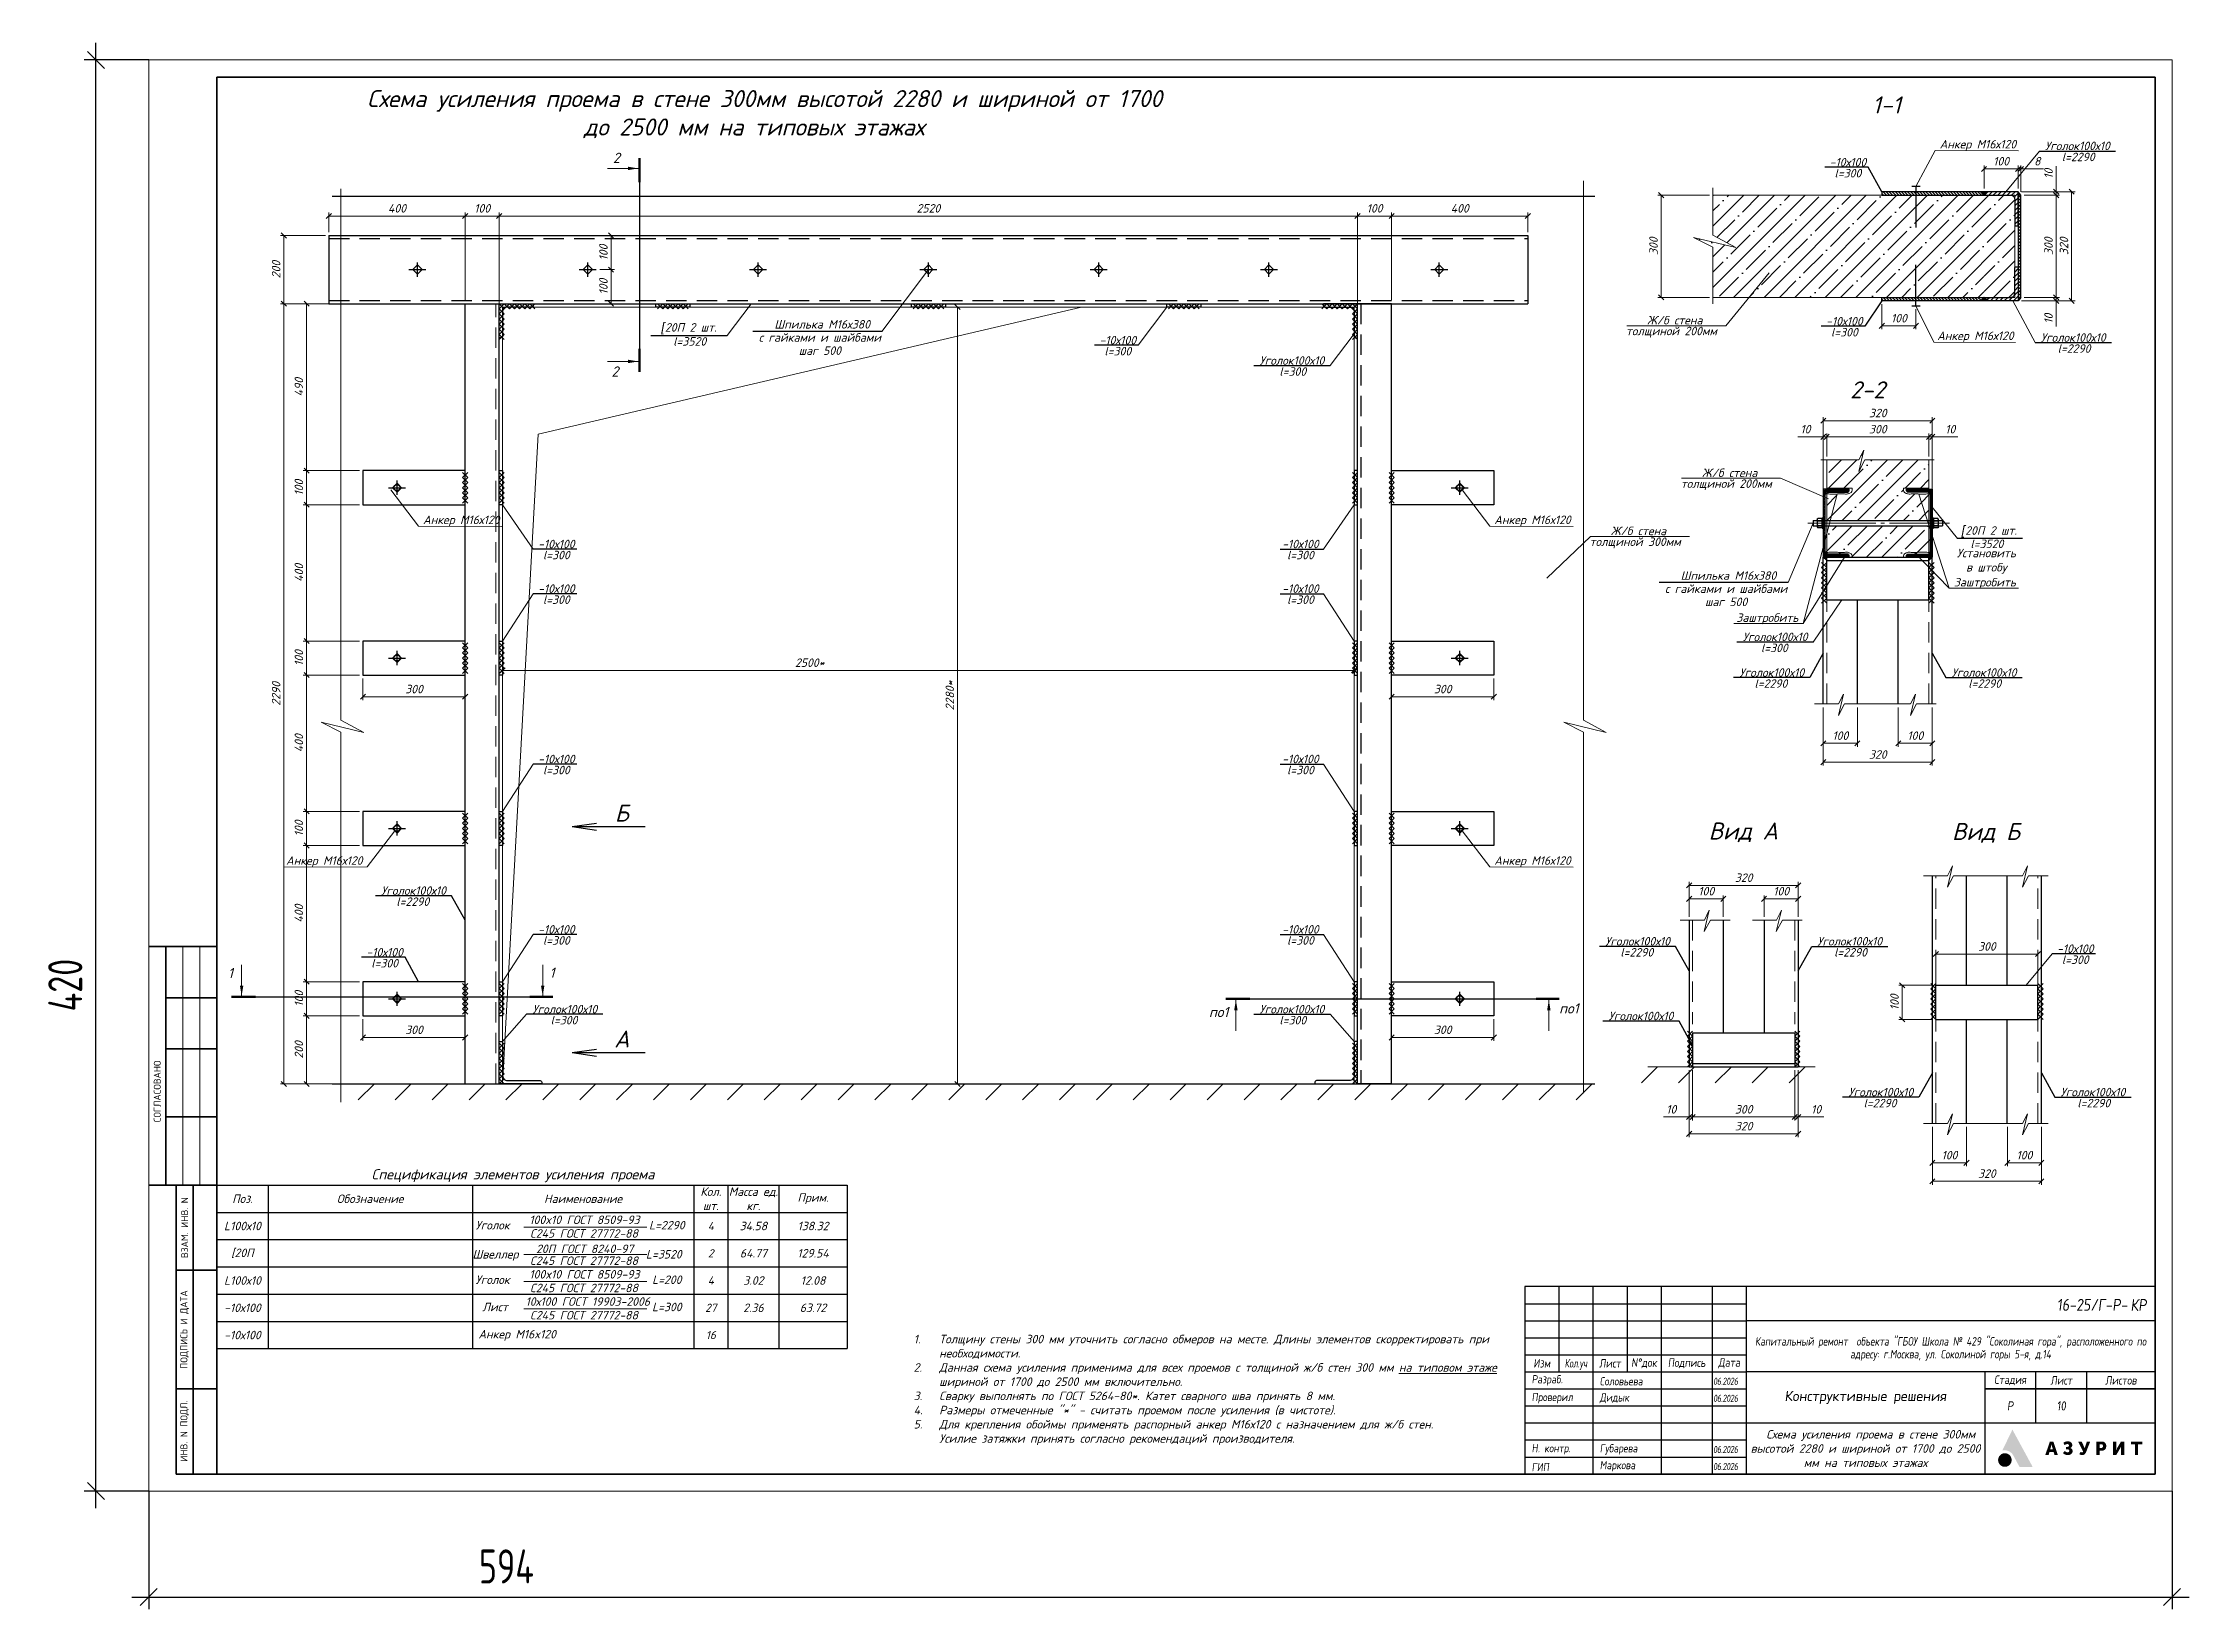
# Model space of a CAD drawing. Header units: millimetres. Extents: x 19346 to 188849, y 18183 to 1386204.
# Drawn here: x 166924 to 173225, y 25514 to 30110 of the extents above; entities that cross this region are included whole.
import ezdxf
from ezdxf.enums import TextEntityAlignment as Align

# ---------------------------------------------------------------- set-up
doc = ezdxf.new("R2010")
doc.units = ezdxf.units.MM
doc.linetypes.add('GOST2.303 5', pattern=[24, 20, -1.5, 1, -1.5])
doc.linetypes.add('Пунктир 2мм', pattern=[3, 2, -1])
doc.layers.get('DEFPOINTS').update_dxf_attribs({"color": 1})
for name, color, linetype, lineweight in [('013', 7, 'Continuous', 13), ('030', 7, 'Continuous', 30), ('_TEXT', 7, 'Continuous', 30), ('Размер', 140, 'Continuous', 13), ('Разрезы', 54, 'Continuous', 20), ('ТЕКСТ', 214, 'Continuous', 20)]:
    doc.layers.add(name, color=color, linetype=linetype, lineweight=lineweight)
doc.layers.add('_STAMP', color=7, linetype='Continuous')
doc.layers.add('ФВ-5', color=7, linetype='Continuous')
doc.styles.add('10', font='isocpeui.ttf', dxfattribs={"height": 25})
doc.styles.add('100', font='isocpeui.ttf', dxfattribs={"height": 250})
doc.styles.add('GOST', font='isocpeur.TTF')
doc.styles.add('ISOCPEUR', font='isocpeur.TTF', dxfattribs={"width": 0.85, "oblique": 7})
doc.styles.add('БДА100', font='romand.shx', dxfattribs={"width": 0.7})
doc.dimstyles.new('10', dxfattribs={"dimtxt": 37.5, "dimasz": 15, "dimexe": 10, "dimexo": 10, "dimgap": 10, "dimtad": 1, "dimtxsty": '10', "dimblk": 'OBLIQUE', "dimcen": 2.5, "dimadec": 0, "dimazin": 0, "dimtfac": 1, "dimtmove": 0, "dimatfit": 3, "dimfxl": 1, "dimlwd": 15, "dimlwe": 15, "dimarcsym": 0})
doc.dimstyles.new('БДА1', dxfattribs={"dimtxt": 2, "dimasz": 1, "dimexe": 0.7, "dimexo": 0, "dimgap": 0.8, "dimtad": 1, "dimdec": 0, "dimrnd": 1, "dimzin": 0, "dimdsep": 46, "dimtxsty": 'БДА100', "dimblk": 'OBLIQUE', "dimcen": 2, "dimdle": 1, "dimadec": 0, "dimazin": 0, "dimtfac": 1, "dimtdec": 0, "dimtmove": 1, "dimatfit": 3, "dimldrblk": 'NONE', "dimfxl": 0.7, "dimtolj": 1, "dimtzin": 0, "dimlwd": -1, "dimlwe": -1, "dimarcsym": 0})
pattern_1 = [(45, (28914.488, 169.936), (-6.7351921, 6.7351921), [])]
pattern_2 = [(45, (28914.488, 69.936), (-6.7351921, 6.7351921), [])]
pattern_3 = [(45, (15215.2, 0), (-44.90128, 44.90128), []), (45, (15260.1, 0), (-44.90128, 44.90128), [79.375, -15.875, 0, -15.875])]

msp = doc.modelspace()

# ---------------------------------------------------------------- texts
at = {"style": '100'}
for s, p in [('Уголок', (168244.67, 26640.537)), ('100x10 ГОСТ 8509-93', (168514.243, 26656.417)), ('L=2290', (168756.158, 26640.537)), ('С245 ГОСТ 27772-88', (168513.055, 26616.369)), ('Швеллер', (168253.024, 26555.193)), ('С245 ГОСТ 27772-88', (168513.055, 26536.369)), ('20П ГОСТ 8240-97', (168515.021, 26571.073)), ('L=3520', (168747.215, 26555.193)), ('Уголок', (168244.67, 26480.537)), ('С245 ГОСТ 27772-88', (168513.055, 26456.369)), ('100x10 ГОСТ 8509-93', (168514.243, 26496.417)), ('L=200', (168756.158, 26480.537)), ('Лист', (168251.988, 26400.537)), ('10х100 ГОСТ 19903-2006', (168523.964, 26416.417)), ('L=300', (168756.158, 26400.537)), ('С245 ГОСТ 27772-88', (168513.055, 26376.369)), ('Анкер М16x120 ', (168324.745, 26320.681))]:
    msp.add_text(s, height=25, dxfattribs=at).set_placement(p, align=Align.MIDDLE_CENTER)
at = {"color": 0, "lineweight": 9}
for s, insert, char_height, width, attachment_point, style in [('\\pxi1.23419;Схема усиления проема в стене 300мм высотой 2280 и шириной от 1700 до 2500 мм на типовых этажах', (169012.123, 29901.229), 50, 2395.44136, 5, '10'), ('\\pxi1.23419;1-1', (172306.222, 29928.351), 50, 2395.44136, 5, '10'), ('\\pxi1.23419;Ж/б стена ', (171699.894, 29296.471), 25, 2395.44136, 5, '10'), ('\\pxi1.23419;толщиной 200мм', (171690.206, 29261.404), 25, 2395.44136, 5, '10'), ('\\pxi1.23419;2-2', (172250.433, 29092.118), 50, 295.72287, 5, '10'), ('\\pxi1.23419;Ж/б стена ', (171860.912, 28848.642), 25, 2395.44136, 5, '10'), ('\\pxi1.23419;толщиной 200мм', (171851.225, 28813.575), 25, 2395.44136, 5, '10'), ('\\pxi1.23419;Ж/б стена ', (171593.358, 28678.111), 25, 2395.44136, 5, '10'), ('\\pxi1.23419;толщиной 300мм', (171583.671, 28643.044), 25, 2395.44136, 5, '10'), ('\\pxi1.23419; Б', (168577.144, 27850.061), 50, 295.72287, 5, '10'), ('\\pxi1.23419;Вид А', (171885.628, 27793.472), 50, 295.72287, 5, '10'), ('\\pxi1.23419;Вид Б', (172598.08, 27791.937), 50, 295.72287, 5, '10'), ('\\pxi1.23419; А', (168577.144, 27186.909), 50, 295.72287, 5, '10'), ('\\pxi-3,l5.23419,t5.23419;1.^IТолщину стены 300 мм уточнить согласно обмеров на месте. Длины элементов скорректировать при необходимости.\\P2.^IДанная схема усиления применима для всех проемов с толщиной ж/б стен 300 мм {\\Lна типовом этаже} шириной от 1700 до 2500 мм включительно. \\P3.^IСварку выполнять по ГОСТ 5264-80*. Катет сварного шва принять 8 мм.\\P4.^IРазмеры отмеченные "*" - считать проемом после усиления (в чистоте).\\P5.^IДля крепления обоймы применять распорный анкер М16х120 с назначением для ж/б стен.\\P^IУсилие затяжки принять согласно рекомендаций производителя.', (169424.899, 26157.115), 25, 1840.54729, 4, '10'), ('10', (172850.268, 26110.225), 27, 150, 5, 'ISOCPEUR'), ('\\pxi1.23419;Схема усиления проема в стене 300мм высотой 2280 и шириной от 1700 до 2500 мм на типовых этажах', (172275.268, 25985.225), 25, 700, 5, '10')]:
    msp.add_mtext(s, dxfattribs=dict(at, insert=insert, char_height=char_height, width=width, attachment_point=attachment_point, style=style))
at = {"ltscale": 100, "char_height": 25, "attachment_point": 5, "style": '10'}
for s, insert in [('Анкер М16х120', (172605.206, 29809.601)), ('Уголок100х10', (172897.481, 29808.082)), ('-10х100', (172223.676, 29760.23)), ('l=300', (172223.676, 29727.856)), ('l=2290', (172899.888, 29775.708)), ('-10х100', (172213.288, 29293.604)), ('{\\fArial|b0|i1|c204|p34;\\H1.08333x;[}20П 2 шт.', (168821.125, 29272.384)), ('l=3520', (168823.323, 29234.395)), ('с гайками и шайбами', (169205.499, 29245.917)), ('Шпилька М16х380', (169212.288, 29284.473)), ('-10х100', (170080.157, 29237.977)), ('l=300', (172213.288, 29261.229)), ('Анкер М16х120', (172597.917, 29247.524)), ('Уголок100х10', (172885.271, 29245.647)), ('шаг 500', (169205.499, 29207.217)), ('l=300', (170080.157, 29205.602)), ('Уголок100х10', (170591.404, 29178.237)), ('l=2290', (172887.678, 29213.272)), ('l=300', (170593.811, 29145.863)), ('Анкер М16х120', (168152.627, 28707.29)), ('Анкер М16х120', (171297.627, 28707.29)), ('{\\fArial|b0|i1|c204|p34;\\H1.08333x;[}20П 2 шт.', (172638.581, 28676.327)), ('-10х100', (168431.783, 28639.684)), ('l=300', (168431.783, 28607.309)), ('-10х100', (170616.314, 28639.684)), ('l=300', (170616.314, 28607.309)), ('Установить \\Pв штобу', (172630.122, 28588.934)), ('l=3520 ', (172631.791, 28640.307)), ('Шпилька М16х380', (171872.889, 28547.065)), ('-10х100', (168431.783, 28508.75)), ('l=300', (168431.783, 28476.375)), ('-10х100', (170616.314, 28508.75)), ('l=300', (170616.314, 28476.375)), ('с гайками и шайбами', (171866.1, 28508.509)), ('шаг 500', (171866.1, 28469.809)), ('Заштробить', (172625.723, 28524.216)), ('Заштробить', (171987.175, 28420.195)), ('Уголок100х10', (172010.096, 28367.101)), ('l=300', (172007.689, 28334.726)), ('Уголок100х10', (172000.096, 28262.495)), ('l=2290', (171997.689, 28230.12)), ('Уголок100х10', (172623.441, 28262.495)), ('l=2290', (172625.209, 28230.12)), ('-10х100', (168431.783, 28008.75)), ('l=300', (168431.783, 27976.375)), ('-10х100', (170616.314, 28008.75)), ('l=300', (170616.314, 27976.375)), ('Анкер М16х120', (167750.47, 27707.29)), ('Анкер М16х120', (171297.627, 27707.29)), ('Уголок100х10', (168012.696, 27622.544)), ('l=2290', (168010.289, 27590.169)), ('-10х100', (168431.783, 27508.75)), ('l=300', (168431.783, 27476.375)), ('-10х100', (170616.314, 27508.75)), ('l=300', (170616.314, 27476.375)), ('Уголок100х10', (171606.249, 27473.836)), ('Уголок100х10', (172228.955, 27473.836)), ('-10х100', (167927.7, 27441.746)), ('l=300', (167927.7, 27409.371)), ('l=2290', (171603.842, 27441.462)), ('l=2290', (172231.362, 27441.462)), ('-10х100', (172891.123, 27452.053)), ('l=300', (172891.123, 27419.678)), ('Уголок100х10', (168456.694, 27274.645)), ('Уголок100х10', (170591.404, 27274.645)), ('l=300', (168454.287, 27242.271)), ('l=300', (170593.811, 27242.271)), ('Уголок100х10', (171616.249, 27254.571)), ('Уголок100х10', (172320.317, 27031.244)), ('Уголок100х10', (172943.023, 27031.244)), ('l=2290', (172317.91, 26998.87)), ('l=2290', (172945.43, 26998.87))]:
    msp.add_mtext(s, dxfattribs=dict(at, insert=insert))
at = {"layer": 'ТЕКСТ', "style": '100'}
msp.add_text('Спецификация элементов усиления проема', height=30, dxfattribs=at).set_placement((167889.181, 26774.971))

# ---------------------------------------------------------------- blocks, each defined once
blk = doc.blocks.new('_OBLIQUE')
at = {"color": 0, "linetype": 'ByBlock'}
blk.add_line((-0.5, -0.5), (0.5, 0.5), dxfattribs=at)
blk = doc.blocks.new('*D17')
at = {"layer": 'DEFPOINTS', "color": 0, "transparency": 16777216}
for p, q in [((0, 0), (0, -34.62)), ((594, 0), (594, -34.62)), ((-5, -31.12), (599, -31.12))]:
    blk.add_line(p, q, dxfattribs=at)
for p in [(0, 0), (594, 0), (594, -31.12)]:
    blk.add_point(p, dxfattribs=at)
at = {"layer": 'DEFPOINTS', "color": 0, "transparency": 16777216, "xscale": 5, "yscale": 5, "zscale": 5, "rotation": 180}
blk.add_blockref('_OBLIQUE', (0, -31.12), dxfattribs=at)
at = {"layer": 'DEFPOINTS', "color": 0, "transparency": 16777216, "xscale": 5, "yscale": 5, "zscale": 5}
blk.add_blockref('_OBLIQUE', (594, -31.12), dxfattribs=at)
at = {"layer": 'DEFPOINTS', "color": 0, "lineweight": 0, "transparency": 16777216, "insert": (105, -22.12), "char_height": 10, "attachment_point": 5, "style": 'БДА100'}
blk.add_mtext('\\A1;594', dxfattribs=at)
blk = doc.blocks.new('_None')
blk = doc.blocks.new('*D18')
at = {"layer": 'DEFPOINTS', "color": 0, "transparency": 16777216}
for p, q in [((-15.52, -5), (-15.52, 425)), ((0, 420), (-19.02, 420)), ((0, 0), (-19.02, 0))]:
    blk.add_line(p, q, dxfattribs=at)
for p in [(-15.52, 420), (0, 420), (0, 0)]:
    blk.add_point(p, dxfattribs=at)
at = {"layer": 'DEFPOINTS', "color": 0, "transparency": 16777216, "xscale": 5, "yscale": 5, "zscale": 5}
for p, rotation in [((-15.52, 420), 90), ((-15.52, 0), 270)]:
    blk.add_blockref('_OBLIQUE', p, dxfattribs=dict(at, rotation=rotation))
at = {"layer": 'DEFPOINTS', "color": 0, "lineweight": 0, "transparency": 16777216, "insert": (-24.52, 148.5), "char_height": 10, "attachment_point": 5, "rotation": 90, "style": 'БДА100'}
blk.add_mtext('\\A1;420', dxfattribs=at)
blk = doc.blocks.new('Логотип Азурит')
at = {"layer": '_STAMP', "linetype": 'Continuous', "true_color": 0x2a3756}
h = blk.add_hatch(color=159, dxfattribs=at)
h.dxf.hatch_style = 1
h.paths.add_polyline_path([(-39.4, 8.5), (-40.02, 9.65), (-40.61, 10.74), (-41.14, 11.7), (-41.62, 12.59), (-41.79, 12.89), (-41.86, 13.01), (-41.91, 12.94), (-41.99, 12.78), (-42.39, 11.96), (-42.77, 11.18), (-43.09, 10.5), (-43.47, 9.72), (-44.18, 8.26), (-44.5, 7.6), (-44.73, 7.14), (-44.85, 6.9), (-44.7, 6.93), (-44.51, 6.95), (-44.27, 6.97), (-44.09, 6.97), (-43.91, 6.96), (-43.74, 6.94), (-43.56, 6.91), (-43.39, 6.87), (-43.22, 6.81), (-43.05, 6.75), (-42.89, 6.68), (-42.73, 6.59), (-42.58, 6.5), (-42.43, 6.4), (-42.29, 6.29), (-42.15, 6.17), (-42.03, 6.04), (-41.91, 5.91), (-41.79, 5.77), (-41.72, 5.65), (-41.63, 5.5), (-41.3, 4.9), (-41.02, 4.39), (-40.57, 3.56), (-40.05, 2.59), (-39.78, 2.11), (-37.86, 2.11), (-36.5, 2.11), (-35.94, 2.12), (-36.48, 3.13), (-36.82, 3.75), (-37.16, 4.37), (-37.67, 5.33), (-38.2, 6.3), (-38.54, 6.93), (-38.87, 7.53)])
h = blk.add_hatch(color=159, dxfattribs=at)
h.dxf.hatch_style = 1
h.paths.add_polyline_path([(-29.3, 7.88), (-29.63, 8.84), (-29.86, 9.53), (-30.37, 9.54), (-30.87, 9.54), (-30.93, 9.38), (-31.26, 8.4), (-31.64, 7.27), (-31.97, 6.31), (-32.19, 5.64), (-32.05, 5.63), (-31.71, 5.62), (-31.23, 5.62), (-31.11, 6.03), (-30.99, 6.44), (-30.37, 6.44), (-29.75, 6.44), (-29.63, 6.03), (-29.52, 5.62), (-29.03, 5.62), (-28.54, 5.62), (-28.6, 5.8), (-28.93, 6.79)])
h.paths.add_polyline_path([(-30.77, 7.21), (-30.74, 7.31), (-30.56, 7.93), (-30.43, 8.43), (-30.39, 8.59), (-30.37, 8.65), (-30.35, 8.64), (-30.31, 8.45), (-30.22, 8.08), (-30.11, 7.66), (-30.01, 7.33), (-29.97, 7.21), (-30.37, 7.21)], flags=16)
h = blk.add_hatch(color=159, dxfattribs=at)
h.dxf.hatch_style = 1
h.paths.add_polyline_path([(-24.39, 7.35), (-24.47, 7.43), (-24.56, 7.5), (-24.66, 7.56), (-24.81, 7.65), (-24.74, 7.69), (-24.65, 7.75), (-24.55, 7.86), (-24.45, 7.97), (-24.38, 8.09), (-24.35, 8.18), (-24.32, 8.25), (-24.31, 8.34), (-24.3, 8.45), (-24.3, 8.65), (-24.31, 8.73), (-24.34, 8.82), (-24.41, 8.99), (-24.51, 9.14), (-24.63, 9.28), (-24.78, 9.39), (-24.95, 9.48), (-25.13, 9.55), (-25.34, 9.59), (-25.56, 9.6), (-25.74, 9.6), (-25.91, 9.58), (-26.08, 9.55), (-26.23, 9.51), (-26.39, 9.46), (-26.53, 9.39), (-26.67, 9.32), (-26.8, 9.23), (-26.9, 9.15), (-26.81, 8.98), (-26.64, 8.66), (-26.54, 8.5), (-26.51, 8.5), (-26.46, 8.54), (-26.35, 8.61), (-26.21, 8.67), (-26.07, 8.73), (-25.93, 8.77), (-25.82, 8.79), (-25.72, 8.79), (-25.62, 8.79), (-25.53, 8.76), (-25.46, 8.73), (-25.39, 8.68), (-25.34, 8.62), (-25.3, 8.55), (-25.26, 8.45), (-25.26, 8.36), (-25.27, 8.27), (-25.32, 8.18), (-25.36, 8.13), (-25.39, 8.08), (-25.44, 8.05), (-25.49, 8.02), (-25.63, 7.99), (-25.84, 7.98), (-26.1, 7.97), (-26.1, 7.6), (-26.1, 7.24), (-25.78, 7.23), (-25.54, 7.21), (-25.45, 7.2), (-25.38, 7.18), (-25.33, 7.15), (-25.28, 7.12), (-25.25, 7.08), (-25.21, 7.02), (-25.19, 6.96), (-25.17, 6.9), (-25.17, 6.76), (-25.18, 6.7), (-25.2, 6.64), (-25.23, 6.58), (-25.26, 6.53), (-25.31, 6.49), (-25.37, 6.45), (-25.44, 6.43), (-25.52, 6.41), (-25.69, 6.39), (-25.78, 6.39), (-25.87, 6.41), (-26, 6.45), (-26.16, 6.51), (-26.3, 6.6), (-26.43, 6.69), (-26.53, 6.76), (-26.77, 6.45), (-26.93, 6.26), (-26.97, 6.2), (-26.98, 6.15), (-26.97, 6.11), (-26.94, 6.07), (-26.82, 5.97), (-26.62, 5.84), (-26.41, 5.73), (-26.19, 5.65), (-25.97, 5.59), (-25.78, 5.57), (-25.53, 5.57), (-25.3, 5.58), (-25.12, 5.61), (-24.99, 5.65), (-24.87, 5.71), (-24.75, 5.78), (-24.64, 5.85), (-24.54, 5.94), (-24.45, 6.03), (-24.37, 6.13), (-24.31, 6.23), (-24.25, 6.37), (-24.21, 6.51), (-24.2, 6.66), (-24.2, 6.82), (-24.21, 6.94), (-24.24, 7.06), (-24.28, 7.16), (-24.33, 7.26)])
h = blk.add_hatch(color=159, dxfattribs=at)
h.dxf.hatch_style = 1
h.paths.add_polyline_path([(-19.61, 8.04), (-19.36, 8.68), (-19.14, 9.22), (-19.03, 9.53), (-19.17, 9.54), (-19.52, 9.54), (-20.02, 9.54), (-20.05, 9.44), (-20.31, 8.65), (-20.59, 7.81), (-20.63, 7.68), (-20.66, 7.62), (-20.67, 7.61), (-20.7, 7.67), (-20.82, 7.97), (-21.01, 8.4), (-21.34, 9.1), (-21.54, 9.54), (-22.06, 9.54), (-22.58, 9.54), (-22.4, 9.17), (-21.88, 8.17), (-21.32, 7.06), (-21.11, 6.63), (-21.09, 6.56), (-21.1, 6.52), (-21.15, 6.45), (-21.21, 6.41), (-21.28, 6.38), (-21.37, 6.37), (-21.45, 6.37), (-21.55, 6.39), (-21.64, 6.43), (-21.74, 6.49), (-21.82, 6.53), (-21.86, 6.49), (-21.92, 6.39), (-22.11, 6.05), (-22.23, 5.85), (-22.18, 5.81), (-22.08, 5.75), (-21.95, 5.69), (-21.81, 5.63), (-21.69, 5.59), (-21.51, 5.57), (-21.31, 5.57), (-21.12, 5.59), (-20.97, 5.62), (-20.88, 5.66), (-20.79, 5.71), (-20.71, 5.77), (-20.63, 5.84), (-20.56, 5.93), (-20.48, 6.02), (-20.35, 6.23), (-20.28, 6.35), (-20.21, 6.51), (-19.92, 7.25)])
h = blk.add_hatch(color=159, dxfattribs=at)
h.dxf.hatch_style = 1
h.paths.add_polyline_path([(-14.46, 7.53), (-14.41, 7.64), (-14.37, 7.74), (-14.33, 7.96), (-14.31, 8.19), (-14.32, 8.41), (-14.37, 8.63), (-14.45, 8.83), (-14.5, 8.93), (-14.55, 9.02), (-14.62, 9.1), (-14.69, 9.18), (-14.81, 9.29), (-14.92, 9.37), (-15.06, 9.43), (-15.21, 9.49), (-15.33, 9.52), (-15.49, 9.53), (-16.3, 9.54), (-17.21, 9.54), (-17.21, 7.58), (-17.21, 5.62), (-16.73, 5.62), (-16.25, 5.62), (-16.25, 6.23), (-16.25, 6.83), (-15.87, 6.83), (-15.58, 6.84), (-15.35, 6.86), (-15.17, 6.91), (-14.99, 6.98), (-14.83, 7.08), (-14.69, 7.2), (-14.56, 7.36)])
h.paths.add_polyline_path([(-15.6, 7.68), (-15.67, 7.66), (-15.95, 7.66), (-16.25, 7.66), (-16.25, 8.2), (-16.25, 8.74), (-15.93, 8.73), (-15.64, 8.72), (-15.57, 8.7), (-15.51, 8.67), (-15.42, 8.6), (-15.35, 8.51), (-15.32, 8.45), (-15.3, 8.39), (-15.29, 8.19), (-15.29, 8.07), (-15.3, 8), (-15.32, 7.94), (-15.35, 7.88), (-15.39, 7.82), (-15.43, 7.78), (-15.53, 7.71)], flags=16)
h = blk.add_hatch(color=159, dxfattribs=at)
h.dxf.hatch_style = 1
h.paths.add_polyline_path([(-10.09, 7.82), (-9.98, 8.03), (-9.94, 8.12), (-9.95, 7.93), (-9.96, 7.49), (-9.97, 6.69), (-9.97, 5.62), (-9.5, 5.62), (-9.04, 5.62), (-9.04, 7.58), (-9.04, 9.54), (-9.51, 9.54), (-9.99, 9.54), (-10.36, 8.91), (-10.84, 8.1), (-11.03, 7.78), (-11.26, 7.34), (-11.37, 7.13), (-11.42, 7.05), (-11.41, 7.31), (-11.39, 7.78), (-11.39, 8.55), (-11.39, 9.54), (-11.86, 9.54), (-12.34, 9.54), (-12.34, 7.58), (-12.34, 5.62), (-11.86, 5.62), (-11.37, 5.62), (-11.18, 5.95), (-10.61, 6.89), (-10.31, 7.42)])
h = blk.add_hatch(color=159, dxfattribs=at)
h.dxf.hatch_style = 1
h.paths.add_polyline_path([(-3.74, 9.14), (-3.74, 9.54), (-5.42, 9.54), (-7.09, 9.54), (-7.09, 9.14), (-7.09, 8.74), (-6.5, 8.74), (-5.9, 8.74), (-5.9, 7.18), (-5.9, 5.62), (-5.43, 5.62), (-4.95, 5.62), (-4.95, 7.18), (-4.95, 8.74), (-4.35, 8.74), (-3.74, 8.74)])
at = {"layer": '_STAMP', "linetype": 'Continuous', "true_color": 0x1447b7}
h = blk.add_hatch(color=162, dxfattribs=at)
h.dxf.hatch_style = 1
h.paths.add_polyline_path([(-42.09, 4.22), (-42.11, 4.4), (-42.15, 4.58), (-42.2, 4.76), (-42.27, 4.93), (-42.35, 5.1), (-42.45, 5.26), (-42.57, 5.41), (-42.7, 5.55), (-42.8, 5.64), (-42.91, 5.72), (-43.14, 5.86), (-43.38, 5.97), (-43.63, 6.05), (-43.89, 6.09), (-44.15, 6.1), (-44.42, 6.07), (-44.55, 6.04), (-44.68, 6.01), (-44.87, 5.94), (-45.05, 5.85), (-45.22, 5.74), (-45.37, 5.62), (-45.51, 5.49), (-45.63, 5.35), (-45.75, 5.19), (-45.84, 5.03), (-45.92, 4.85), (-45.98, 4.67), (-46.03, 4.49), (-46.06, 4.29), (-46.07, 4.1), (-46.05, 3.9), (-46.02, 3.7), (-45.97, 3.51), (-45.92, 3.37), (-45.87, 3.24), (-45.8, 3.11), (-45.72, 2.99), (-45.64, 2.88), (-45.54, 2.77), (-45.44, 2.67), (-45.33, 2.57), (-45.22, 2.49), (-45.1, 2.41), (-44.98, 2.34), (-44.85, 2.28), (-44.72, 2.22), (-44.58, 2.18), (-44.44, 2.15), (-44.3, 2.13), (-44.05, 2.12), (-43.8, 2.14), (-43.57, 2.19), (-43.34, 2.26), (-43.12, 2.37), (-42.92, 2.5), (-42.73, 2.65), (-42.56, 2.83), (-42.44, 2.99), (-42.34, 3.15), (-42.26, 3.32), (-42.19, 3.49), (-42.14, 3.67), (-42.11, 3.85), (-42.09, 4.03)])
blk = doc.blocks.new('_Azurit_Stamp')
at = {"layer": '_STAMP'}
for p, q in [((-175, 55), (-175, 30)), ((-165, 55), (-165, 0)), ((-155, 55), (-155, 30)), ((-145, 55), (-145, 0)), ((-130, 55), (-130, 0)), ((-120, 55), (-120, 0)), ((-185, 50), (-120, 50)), ((-185, 45), (-120, 45)), ((0, 45), (-120, 45)), ((-185, 40), (-120, 40)), ((-185, 35), (-120, 35)), ((-185, 30), (-120, 30)), ((0, 30), (-120, 30)), ((-50, 30), (-50, 0)), ((-35, 25), (-35, 30)), ((-20, 25), (-20, 30)), ((-185, 25), (-120, 25)), ((-185, 20), (-120, 20)), ((-50, 25), (-35, 25)), ((-35, 25), (-50, 25)), ((-35, 25), (-20, 25)), ((-35, 15), (-35, 25)), ((-20, 25), (-35, 25)), ((-20, 25), (0, 25)), ((-20, 15), (-20, 25)), ((0, 25), (-20, 25)), ((-185, 15), (-120, 15)), ((-120, 15), (0, 15)), ((-185, 10), (-120, 10)), ((-185, 5), (-120, 5))]:
    blk.add_line(p, q, dxfattribs=at)
blk.add_lwpolyline([(-185, 0), (0, 0), (0, 55), (-185, 55)], close=True, dxfattribs=at)
at = {"linetype": 'Continuous'}
blk.add_blockref('Логотип Азурит', (0, 0), dxfattribs=at)
at = {"color": 0, "lineweight": 9, "insert": (-42.5, 20), "char_height": 2.7, "width": 15, "attachment_point": 5, "style": 'ISOCPEUR'}
blk.add_mtext('Р', dxfattribs=at)
at = {"layer": '_TEXT', "color": 1, "style": 'ISOCPEUR', "oblique": 7, "width": 0.85}
blk.add_text('КР ', height=3.5, dxfattribs=at).set_placement((-7.2, 49.62), align=Align.MIDDLE_LEFT)
at = {"layer": '_TEXT', "color": 5, "line_spacing_factor": 0.9, "style": 'ISOCPEUR'}
for s, width, heights, insert, char_height, attachment_point in [('16-25/Г-Р-', 69.1586, [9.61], (-8.07, 49.66), 3.5, 6), ('{\\Q8;\\W0.8;\\C7;Капитальный ремонт  объекта "ГБОУ Школа № 429 "Соколиная гора", расположенного по адресу: г.Москва, ул. Соколиной горы 5-я, д.14}', 120, [14.01], (-60, 36.73), 2.5, 5), ('{\\W1;Конструктивные решения}', 69.1586, [14.57], (-85, 22.5), 3, 5)]:
    blk.add_mtext_dynamic_manual_height_columns(s, width=width, gutter_width=0, heights=heights, dxfattribs=dict(at, insert=insert, char_height=char_height, attachment_point=attachment_point))
at = {"layer": '_TEXT', "style": 'ISOCPEUR'}
for s, width, insert, char_height, attachment_point in [('Изм', 10, (-180, 32.5), 2.5, 5), ('{\\W0.7;Кол.уч}', 10, (-170, 32.17), 2.5, 5), ('Лист', 10, (-160, 32.5), 2.5, 5), ('N%%Dдок', 10, (-150, 32.5), 2.5, 5), ('Подпись', 10, (-137.5, 32.5), 2.5, 5), ('Дата', 10, (-125, 32.5), 2.5, 5), ('Разраб.', 20, (-183, 27.5), 2.4, 4), ('Стадия', 15, (-42.5, 27.5), 2.5, 5), ('Лист', 15, (-27.5, 27.5), 2.5, 5), ('Листов', 15, (-10, 27.5), 2.5, 5), ('Проверил', 20, (-183, 22.27), 2.4, 4), ('Н. контр.', 20, (-183, 7.27), 2.4, 4), ('ГИП', 20, (-183, 2.04), 2.4, 4)]:
    blk.add_mtext_dynamic_manual_height_columns(s, width=width, gutter_width=12.5, heights=[0], dxfattribs=dict(at, insert=insert, char_height=char_height, attachment_point=attachment_point))
at = {"layer": '_TEXT', "color": 1, "attachment_point": 4, "style": 'ISOCPEUR'}
for s, width, insert, char_height in [('Соловьева', 19.0361, (-163, 27.23), 2.4), ('{\\W0.82;\\T0.92;06.2026}', 7.4894, (-129.7, 27.23), 2.1), ('{\\W0.82;\\T0.92;06.2026}', 7.4894, (-129.7, 22.23), 2.1), ('{\\W0.82;\\T0.92;06.2026}', 7.4894, (-129.7, 7.23), 2.1), ('{\\W0.82;\\T0.92;06.2026}', 7.4894, (-129.7, 2.23), 2.1)]:
    blk.add_mtext_dynamic_manual_height_columns(s, width=width, gutter_width=12.5, heights=[0], dxfattribs=dict(at, insert=insert, char_height=char_height))
at = {"layer": '_TEXT', "color": 5, "char_height": 2.4, "attachment_point": 4, "style": 'ISOCPEUR'}
for s, insert in [('Дидык', (-163, 22.23)), ('Губарева', (-163, 7.23)), ('Маркова', (-163, 2.29))]:
    blk.add_mtext_dynamic_manual_height_columns(s, width=19.0361, gutter_width=12.5, heights=[0], dxfattribs=dict(at, insert=insert))
blk = doc.blocks.new('*D577')
at = {"color": 0, "lineweight": 15, "ltscale": 100, "transparency": 16777216}
for p, q in [((167854, 29345), (167621.6, 29345)), ((167631.6, 27055), (167631.6, 29345)), ((167789.1, 27055), (167621.6, 27055))]:
    blk.add_line(p, q, dxfattribs=at)
at = {"layer": 'DEFPOINTS', "color": 0, "ltscale": 100, "transparency": 16777216}
for p in [(167631.6, 29345), (167864, 29345), (167799.1, 27055)]:
    blk.add_point(p, dxfattribs=at)
at = {"color": 0, "lineweight": 15, "ltscale": 100, "transparency": 16777216, "xscale": 15, "yscale": 15, "zscale": 15}
for p, rotation in [((167631.6, 29345), 90), ((167631.6, 27055), 270)]:
    blk.add_blockref('_OBLIQUE', p, dxfattribs=dict(at, rotation=rotation))
at = {"color": 0, "ltscale": 100, "transparency": 16777216, "insert": (167609.1, 28200), "char_height": 25, "attachment_point": 5, "rotation": 90, "style": '10'}
blk.add_mtext('2290', dxfattribs=at)
blk = doc.blocks.new('*D578')
at = {"color": 0, "lineweight": 15, "ltscale": 100, "transparency": 16777216}
for p, q in [((168264, 29165), (168264, 29612.3)), ((168264, 29602.3), (170784, 29602.3)), ((170784, 29355), (170784, 29612.3))]:
    blk.add_line(p, q, dxfattribs=at)
at = {"layer": 'DEFPOINTS', "color": 0, "ltscale": 100, "transparency": 16777216}
for p in [(170784, 29602.3), (170784, 29345), (168264, 29155)]:
    blk.add_point(p, dxfattribs=at)
at = {"color": 0, "lineweight": 15, "ltscale": 100, "transparency": 16777216, "xscale": 15, "yscale": 15, "zscale": 15, "rotation": 180}
blk.add_blockref('_OBLIQUE', (168264, 29602.3), dxfattribs=at)
at = {"color": 0, "lineweight": 15, "ltscale": 100, "transparency": 16777216, "xscale": 15, "yscale": 15, "zscale": 15}
blk.add_blockref('_OBLIQUE', (170784, 29602.3), dxfattribs=at)
at = {"color": 0, "ltscale": 100, "transparency": 16777216, "insert": (169524, 29624.8), "char_height": 25, "attachment_point": 5, "style": '10'}
blk.add_mtext('2520', dxfattribs=at)
blk = doc.blocks.new('*D613')
at = {"color": 0, "lineweight": 15, "ltscale": 100, "transparency": 16777216}
for p, q in [((168164, 29355), (168164, 29612.3)), ((168264, 29602.3), (168164, 29602.3)), ((168264, 29355), (168264, 29612.3))]:
    blk.add_line(p, q, dxfattribs=at)
at = {"layer": 'DEFPOINTS', "color": 0, "ltscale": 100, "transparency": 16777216}
for p in [(168164, 29602.3), (168164, 29345), (168264, 29345)]:
    blk.add_point(p, dxfattribs=at)
at = {"color": 0, "lineweight": 15, "ltscale": 100, "transparency": 16777216, "xscale": 15, "yscale": 15, "zscale": 15, "rotation": 180}
blk.add_blockref('_OBLIQUE', (168164, 29602.3), dxfattribs=at)
at = {"color": 0, "lineweight": 15, "ltscale": 100, "transparency": 16777216, "xscale": 15, "yscale": 15, "zscale": 15}
blk.add_blockref('_OBLIQUE', (168264, 29602.3), dxfattribs=at)
at = {"color": 0, "ltscale": 100, "transparency": 16777216, "insert": (168214, 29624.8), "char_height": 25, "attachment_point": 5, "style": '10'}
blk.add_mtext('100', dxfattribs=at)
blk = doc.blocks.new('*D614')
at = {"color": 0, "lineweight": 15, "ltscale": 100, "transparency": 16777216}
for p, q in [((170784, 29165), (170784, 29612.3)), ((170784, 29602.3), (170884, 29602.3)), ((170884, 29355), (170884, 29612.3))]:
    blk.add_line(p, q, dxfattribs=at)
at = {"layer": 'DEFPOINTS', "color": 0, "ltscale": 100, "transparency": 16777216}
for p in [(170884, 29602.3), (170884, 29345), (170784, 29155)]:
    blk.add_point(p, dxfattribs=at)
at = {"color": 0, "lineweight": 15, "ltscale": 100, "transparency": 16777216, "xscale": 15, "yscale": 15, "zscale": 15, "rotation": 180}
blk.add_blockref('_OBLIQUE', (170784, 29602.3), dxfattribs=at)
at = {"color": 0, "lineweight": 15, "ltscale": 100, "transparency": 16777216, "xscale": 15, "yscale": 15, "zscale": 15}
blk.add_blockref('_OBLIQUE', (170884, 29602.3), dxfattribs=at)
at = {"color": 0, "ltscale": 100, "transparency": 16777216, "insert": (170834, 29624.8), "char_height": 25, "attachment_point": 5, "style": '10'}
blk.add_mtext('100', dxfattribs=at)
blk = doc.blocks.new('*D602')
at = {"color": 0, "lineweight": 15, "ltscale": 100, "transparency": 16777216}
for p, q in [((167854, 27255), (167688.5, 27255)), ((167698.5, 27055), (167698.5, 27255)), ((167789.1, 27055), (167688.5, 27055))]:
    blk.add_line(p, q, dxfattribs=at)
at = {"layer": 'DEFPOINTS', "color": 0, "ltscale": 100, "transparency": 16777216}
for p in [(167698.5, 27255), (167864, 27255), (167799.1, 27055)]:
    blk.add_point(p, dxfattribs=at)
at = {"color": 0, "lineweight": 15, "ltscale": 100, "transparency": 16777216, "xscale": 15, "yscale": 15, "zscale": 15}
for p, rotation in [((167698.5, 27255), 90), ((167698.5, 27055), 270)]:
    blk.add_blockref('_OBLIQUE', p, dxfattribs=dict(at, rotation=rotation))
at = {"color": 0, "ltscale": 100, "transparency": 16777216, "insert": (167676, 27155), "char_height": 25, "attachment_point": 5, "rotation": 90, "style": '10'}
blk.add_mtext('200', dxfattribs=at)
blk = doc.blocks.new('*D603')
at = {"color": 0, "lineweight": 15, "ltscale": 100, "transparency": 16777216}
for p, q in [((167854, 27355), (167688.5, 27355)), ((167698.5, 27255), (167698.5, 27355)), ((167854, 27255), (167688.5, 27255))]:
    blk.add_line(p, q, dxfattribs=at)
at = {"layer": 'DEFPOINTS', "color": 0, "ltscale": 100, "transparency": 16777216}
for p in [(167698.5, 27355), (167864, 27355), (167864, 27255)]:
    blk.add_point(p, dxfattribs=at)
at = {"color": 0, "lineweight": 15, "ltscale": 100, "transparency": 16777216, "xscale": 15, "yscale": 15, "zscale": 15}
for p, rotation in [((167698.5, 27355), 90), ((167698.5, 27255), 270)]:
    blk.add_blockref('_OBLIQUE', p, dxfattribs=dict(at, rotation=rotation))
at = {"color": 0, "ltscale": 100, "transparency": 16777216, "insert": (167676, 27305), "char_height": 25, "attachment_point": 5, "rotation": 90, "style": '10'}
blk.add_mtext('100', dxfattribs=at)
blk = doc.blocks.new('*D604')
at = {"color": 0, "lineweight": 15, "ltscale": 100, "transparency": 16777216}
for p, q in [((167854, 27755), (167688.5, 27755)), ((167698.5, 27355), (167698.5, 27755)), ((167854, 27355), (167688.5, 27355))]:
    blk.add_line(p, q, dxfattribs=at)
at = {"layer": 'DEFPOINTS', "color": 0, "ltscale": 100, "transparency": 16777216}
for p in [(167698.5, 27755), (167864, 27755), (167864, 27355)]:
    blk.add_point(p, dxfattribs=at)
at = {"color": 0, "lineweight": 15, "ltscale": 100, "transparency": 16777216, "xscale": 15, "yscale": 15, "zscale": 15}
for p, rotation in [((167698.5, 27755), 90), ((167698.5, 27355), 270)]:
    blk.add_blockref('_OBLIQUE', p, dxfattribs=dict(at, rotation=rotation))
at = {"color": 0, "ltscale": 100, "transparency": 16777216, "insert": (167676, 27555), "char_height": 25, "attachment_point": 5, "rotation": 90, "style": '10'}
blk.add_mtext('400', dxfattribs=at)
blk = doc.blocks.new('*D605')
at = {"color": 0, "lineweight": 15, "ltscale": 100, "transparency": 16777216}
for p, q in [((167854, 27855), (167688.5, 27855)), ((167698.5, 27755), (167698.5, 27855)), ((167854, 27755), (167688.5, 27755))]:
    blk.add_line(p, q, dxfattribs=at)
at = {"layer": 'DEFPOINTS', "color": 0, "ltscale": 100, "transparency": 16777216}
for p in [(167698.5, 27855), (167864, 27855), (167864, 27755)]:
    blk.add_point(p, dxfattribs=at)
at = {"color": 0, "lineweight": 15, "ltscale": 100, "transparency": 16777216, "xscale": 15, "yscale": 15, "zscale": 15}
for p, rotation in [((167698.5, 27855), 90), ((167698.5, 27755), 270)]:
    blk.add_blockref('_OBLIQUE', p, dxfattribs=dict(at, rotation=rotation))
at = {"color": 0, "ltscale": 100, "transparency": 16777216, "insert": (167676, 27805), "char_height": 25, "attachment_point": 5, "rotation": 90, "style": '10'}
blk.add_mtext('100', dxfattribs=at)
blk = doc.blocks.new('*D606')
at = {"color": 0, "lineweight": 15, "ltscale": 100, "transparency": 16777216}
for p, q in [((167854, 28255), (167688.5, 28255)), ((167698.5, 27855), (167698.5, 28255)), ((167854, 27855), (167688.5, 27855))]:
    blk.add_line(p, q, dxfattribs=at)
at = {"layer": 'DEFPOINTS', "color": 0, "ltscale": 100, "transparency": 16777216}
for p in [(167698.5, 28255), (167864, 28255), (167864, 27855)]:
    blk.add_point(p, dxfattribs=at)
at = {"color": 0, "lineweight": 15, "ltscale": 100, "transparency": 16777216, "xscale": 15, "yscale": 15, "zscale": 15}
for p, rotation in [((167698.5, 28255), 90), ((167698.5, 27855), 270)]:
    blk.add_blockref('_OBLIQUE', p, dxfattribs=dict(at, rotation=rotation))
at = {"color": 0, "ltscale": 100, "transparency": 16777216, "insert": (167676, 28055), "char_height": 25, "attachment_point": 5, "rotation": 90, "style": '10'}
blk.add_mtext('400', dxfattribs=at)
blk = doc.blocks.new('*D607')
at = {"color": 0, "lineweight": 15, "ltscale": 100, "transparency": 16777216}
for p, q in [((167854, 28355), (167688.5, 28355)), ((167698.5, 28255), (167698.5, 28355)), ((167854, 28255), (167688.5, 28255))]:
    blk.add_line(p, q, dxfattribs=at)
at = {"layer": 'DEFPOINTS', "color": 0, "ltscale": 100, "transparency": 16777216}
for p in [(167698.5, 28355), (167864, 28355), (167864, 28255)]:
    blk.add_point(p, dxfattribs=at)
at = {"color": 0, "lineweight": 15, "ltscale": 100, "transparency": 16777216, "xscale": 15, "yscale": 15, "zscale": 15}
for p, rotation in [((167698.5, 28355), 90), ((167698.5, 28255), 270)]:
    blk.add_blockref('_OBLIQUE', p, dxfattribs=dict(at, rotation=rotation))
at = {"color": 0, "ltscale": 100, "transparency": 16777216, "insert": (167676, 28305), "char_height": 25, "attachment_point": 5, "rotation": 90, "style": '10'}
blk.add_mtext('100', dxfattribs=at)
blk = doc.blocks.new('*D608')
at = {"color": 0, "lineweight": 15, "ltscale": 100, "transparency": 16777216}
for p, q in [((167854, 28755), (167688.5, 28755)), ((167698.5, 28355), (167698.5, 28755)), ((167854, 28355), (167688.5, 28355))]:
    blk.add_line(p, q, dxfattribs=at)
at = {"layer": 'DEFPOINTS', "color": 0, "ltscale": 100, "transparency": 16777216}
for p in [(167698.5, 28755), (167864, 28755), (167864, 28355)]:
    blk.add_point(p, dxfattribs=at)
at = {"color": 0, "lineweight": 15, "ltscale": 100, "transparency": 16777216, "xscale": 15, "yscale": 15, "zscale": 15}
for p, rotation in [((167698.5, 28755), 90), ((167698.5, 28355), 270)]:
    blk.add_blockref('_OBLIQUE', p, dxfattribs=dict(at, rotation=rotation))
at = {"color": 0, "ltscale": 100, "transparency": 16777216, "insert": (167676, 28555), "char_height": 25, "attachment_point": 5, "rotation": 90, "style": '10'}
blk.add_mtext('400', dxfattribs=at)
blk = doc.blocks.new('*D609')
at = {"color": 0, "lineweight": 15, "ltscale": 100, "transparency": 16777216}
for p, q in [((167854, 28855), (167688.5, 28855)), ((167698.5, 28755), (167698.5, 28855)), ((167854, 28755), (167688.5, 28755))]:
    blk.add_line(p, q, dxfattribs=at)
at = {"layer": 'DEFPOINTS', "color": 0, "ltscale": 100, "transparency": 16777216}
for p in [(167698.5, 28855), (167864, 28855), (167864, 28755)]:
    blk.add_point(p, dxfattribs=at)
at = {"color": 0, "lineweight": 15, "ltscale": 100, "transparency": 16777216, "xscale": 15, "yscale": 15, "zscale": 15}
for p, rotation in [((167698.5, 28855), 90), ((167698.5, 28755), 270)]:
    blk.add_blockref('_OBLIQUE', p, dxfattribs=dict(at, rotation=rotation))
at = {"color": 0, "ltscale": 100, "transparency": 16777216, "insert": (167676, 28805), "char_height": 25, "attachment_point": 5, "rotation": 90, "style": '10'}
blk.add_mtext('100', dxfattribs=at)
blk = doc.blocks.new('*D610')
at = {"color": 0, "lineweight": 15, "ltscale": 100, "transparency": 16777216}
for p, q in [((168154, 29345), (167688.5, 29345)), ((167698.5, 28855), (167698.5, 29345)), ((167854, 28855), (167688.5, 28855))]:
    blk.add_line(p, q, dxfattribs=at)
at = {"layer": 'DEFPOINTS', "color": 0, "ltscale": 100, "transparency": 16777216}
for p in [(167698.5, 29345), (168164, 29345), (167864, 28855)]:
    blk.add_point(p, dxfattribs=at)
at = {"color": 0, "lineweight": 15, "ltscale": 100, "transparency": 16777216, "xscale": 15, "yscale": 15, "zscale": 15}
for p, rotation in [((167698.5, 29345), 90), ((167698.5, 28855), 270)]:
    blk.add_blockref('_OBLIQUE', p, dxfattribs=dict(at, rotation=rotation))
at = {"color": 0, "ltscale": 100, "transparency": 16777216, "insert": (167676, 29100), "char_height": 25, "attachment_point": 5, "rotation": 90, "style": '10'}
blk.add_mtext('490', dxfattribs=at)
blk = doc.blocks.new('*U410')
blk.add_lwpolyline([(-28.3, 71.7), (-22.3, 71.7, -0.414214), (-18.3, 67.7), (-18.3, -6.3, 0.414214), (-6.3, -18.3), (67.7, -18.3, -0.414214), (71.7, -22.3), (71.7, -28.3), (-28.3, -28.3)], format="xyb", close=True)
blk = doc.blocks.new('*D611')
at = {"color": 0, "lineweight": 15, "ltscale": 100, "transparency": 16777216}
for p, q in [((168274, 28174.8), (168274, 28278.9)), ((170774, 28268.9), (168274, 28268.9)), ((170774, 28174.8), (170774, 28278.9))]:
    blk.add_line(p, q, dxfattribs=at)
at = {"layer": 'DEFPOINTS', "color": 0, "ltscale": 100, "transparency": 16777216}
for p in [(168274, 28268.9), (168274, 28164.8), (170774, 28164.8)]:
    blk.add_point(p, dxfattribs=at)
at = {"color": 0, "lineweight": 15, "ltscale": 100, "transparency": 16777216, "xscale": 15, "yscale": 15, "zscale": 15, "rotation": 180}
blk.add_blockref('_OBLIQUE', (168274, 28268.9), dxfattribs=at)
at = {"color": 0, "lineweight": 15, "ltscale": 100, "transparency": 16777216, "xscale": 15, "yscale": 15, "zscale": 15}
blk.add_blockref('_OBLIQUE', (170774, 28268.9), dxfattribs=at)
at = {"color": 0, "ltscale": 100, "transparency": 16777216, "insert": (169175.7, 28291.4), "char_height": 25, "width": 61.42, "attachment_point": 5, "style": '10'}
blk.add_mtext('2500*', dxfattribs=at)
blk = doc.blocks.new('*D612')
at = {"color": 0, "lineweight": 15, "ltscale": 100, "transparency": 16777216}
for p, q in [((169498.5, 29335), (169619.6, 29335)), ((169609.6, 29335), (169609.6, 27055)), ((169498.5, 27055), (169619.6, 27055))]:
    blk.add_line(p, q, dxfattribs=at)
at = {"layer": 'DEFPOINTS', "color": 0, "ltscale": 100, "transparency": 16777216}
for p in [(169488.5, 29335), (169488.5, 27055), (169609.6, 27055)]:
    blk.add_point(p, dxfattribs=at)
at = {"color": 0, "lineweight": 15, "ltscale": 100, "transparency": 16777216, "xscale": 15, "yscale": 15, "zscale": 15}
for p, rotation in [((169609.6, 29335), 90), ((169609.6, 27055), 270)]:
    blk.add_blockref('_OBLIQUE', p, dxfattribs=dict(at, rotation=rotation))
at = {"color": 0, "ltscale": 100, "transparency": 16777216, "insert": (169587.1, 28195), "char_height": 25, "attachment_point": 5, "rotation": 90, "style": '10'}
blk.add_mtext('2280*', dxfattribs=at)
blk = doc.blocks.new('*U174')
blk.add_lwpolyline([(-34.5, 90.5), (-29.1, 90.5, -0.414214), (-24.5, 85.9), (-24.5, -10.5, 0.414214), (-10.5, -24.5), (85.9, -24.5, -0.414214), (90.5, -29.1), (90.5, -34.5), (-34.5, -34.5)], format="xyb", close=True)
blk = doc.blocks.new('*U256')
at = {"layer": 'DEFPOINTS'}
blk.add_line((0, 0), (80.57, 0), dxfattribs=at)
at = {"layer": 'Разрезы', "color": 0, "lineweight": 60}
for p, q in [((-7.07, 0), (0, 0)), ((87.32, 0), (80.57, 0))]:
    blk.add_line(p, q, dxfattribs=at)
at = {"layer": 'Разрезы', "color": 0}
for p, q in [((-4.07, -0.35), (-4.07, -9.4)), ((84.32, -0.35), (84.32, -9.4))]:
    blk.add_line(p, q, dxfattribs=at)
for points in [[(-4.07, -0.35), (-3.57, -3.35), (-4.57, -3.35)], [(84.32, -0.35), (83.82, -3.35), (84.83, -3.35)]]:
    blk.add_solid(points, dxfattribs=at)
at = {"layer": 'Разрезы', "color": 0, "style": '100'}
for tag, p in [('1', (-7.34, -7.05)), ('2', (87.05, -7.11))]:
    blk.add_attdef(tag, text='', height=3, dxfattribs=at).set_placement(p, align=Align.MIDDLE_CENTER)
blk = doc.blocks.new('*U255')
at = {"layer": 'DEFPOINTS'}
blk.add_line((0, 0), (84.05, 0), dxfattribs=at)
at = {"layer": 'Разрезы', "color": 0}
for p, q in [((-4.07, 0.35), (-4.07, 9.4)), ((87.8, 0.35), (87.8, 9.4))]:
    blk.add_line(p, q, dxfattribs=at)
at = {"layer": 'Разрезы', "color": 0, "lineweight": 60}
for p, q in [((-7.07, 0), (0, 0)), ((90.8, 0), (84.05, 0))]:
    blk.add_line(p, q, dxfattribs=at)
at = {"layer": 'Разрезы', "color": 0}
for points in [[(-4.07, 0.35), (-3.57, 3.35), (-4.57, 3.35)], [(87.8, 0.35), (87.3, 3.35), (88.3, 3.35)]]:
    blk.add_solid(points, dxfattribs=at)
at = {"layer": 'Разрезы', "color": 0, "style": '100'}
for tag, p in [('1', (-9.12, 3.88)), ('2', (93.69, 2.82))]:
    blk.add_attdef(tag, text='', height=3, dxfattribs=at).set_placement(p, align=Align.MIDDLE_CENTER)
blk = doc.blocks.new('*U409')
blk.add_lwpolyline([(-28.3, 71.7), (-22.3, 71.7, -0.414214), (-18.3, 67.7), (-18.3, -6.3, 0.414214), (-6.3, -18.3), (67.7, -18.3, -0.414214), (71.7, -22.3), (71.7, -28.3), (-28.3, -28.3)], format="xyb", close=True)
blk = doc.blocks.new('*D600')
at = {"color": 0, "lineweight": 15, "ltscale": 100, "transparency": 16777216}
for p, q in [((171817.5, 29663.5), (171665.5, 29663.5)), ((171675.5, 29363.5), (171675.5, 29663.5)), ((171817.5, 29363.5), (171665.5, 29363.5))]:
    blk.add_line(p, q, dxfattribs=at)
at = {"layer": 'DEFPOINTS', "color": 0, "ltscale": 100, "transparency": 16777216}
for p in [(171675.5, 29663.5), (171827.5, 29663.5), (171827.5, 29363.5)]:
    blk.add_point(p, dxfattribs=at)
at = {"color": 0, "lineweight": 15, "ltscale": 100, "transparency": 16777216, "xscale": 15, "yscale": 15, "zscale": 15}
for p, rotation in [((171675.5, 29663.5), 90), ((171675.5, 29363.5), 270)]:
    blk.add_blockref('_OBLIQUE', p, dxfattribs=dict(at, rotation=rotation))
at = {"color": 0, "ltscale": 100, "transparency": 16777216, "insert": (171653, 29513.5), "char_height": 25, "attachment_point": 5, "rotation": 90, "style": '10'}
blk.add_mtext('300', dxfattribs=at)
blk = doc.blocks.new('*D572')
at = {"color": 0, "lineweight": 15, "ltscale": 100, "transparency": 16777216}
for p, q in [((172623.4, 29683.5), (172623.4, 29750.5)), ((172723.4, 29740.5), (172623.4, 29740.5)), ((172723.4, 29683.5), (172723.4, 29750.5))]:
    blk.add_line(p, q, dxfattribs=at)
at = {"layer": 'DEFPOINTS', "color": 0, "ltscale": 100, "transparency": 16777216}
for p in [(172623.4, 29740.5), (172623.4, 29673.5), (172723.4, 29673.5)]:
    blk.add_point(p, dxfattribs=at)
at = {"color": 0, "lineweight": 15, "ltscale": 100, "transparency": 16777216, "xscale": 15, "yscale": 15, "zscale": 15, "rotation": 180}
blk.add_blockref('_OBLIQUE', (172623.4, 29740.5), dxfattribs=at)
at = {"color": 0, "lineweight": 15, "ltscale": 100, "transparency": 16777216, "xscale": 15, "yscale": 15, "zscale": 15}
blk.add_blockref('_OBLIQUE', (172723.4, 29740.5), dxfattribs=at)
at = {"color": 0, "ltscale": 100, "transparency": 16777216, "insert": (172673.4, 29763), "char_height": 25, "attachment_point": 5, "style": '10'}
blk.add_mtext('100', dxfattribs=at)
blk = doc.blocks.new('*D573')
at = {"color": 0, "lineweight": 15, "ltscale": 100, "transparency": 16777216}
for p, q in [((172723.4, 29740.5), (172708.4, 29740.5)), ((172723.4, 29683.5), (172723.4, 29750.5)), ((172723.4, 29740.5), (172731.4, 29740.5)), ((172731.4, 29673.5), (172731.4, 29750.5)), ((172731.4, 29740.5), (172798, 29740.5))]:
    blk.add_line(p, q, dxfattribs=at)
at = {"layer": 'DEFPOINTS', "color": 0, "ltscale": 100, "transparency": 16777216}
for p in [(172731.4, 29740.5), (172723.4, 29673.5), (172731.4, 29663.5)]:
    blk.add_point(p, dxfattribs=at)
at = {"color": 0, "lineweight": 15, "ltscale": 100, "transparency": 16777216, "xscale": 15, "yscale": 15, "zscale": 15}
blk.add_blockref('_OBLIQUE', (172723.4, 29740.5), dxfattribs=at)
at = {"color": 0, "lineweight": 15, "ltscale": 100, "transparency": 16777216, "xscale": 15, "yscale": 15, "zscale": 15, "rotation": 180}
blk.add_blockref('_OBLIQUE', (172731.4, 29740.5), dxfattribs=at)
at = {"color": 0, "ltscale": 100, "transparency": 16777216, "insert": (172779.7, 29763), "char_height": 25, "attachment_point": 5, "style": '10'}
blk.add_mtext('8', dxfattribs=at)
blk = doc.blocks.new('*D574')
at = {"color": 0, "lineweight": 15, "ltscale": 100, "transparency": 16777216}
for p, q in [((172741.4, 29363.5), (172845.2, 29363.5)), ((172835.2, 29363.5), (172835.2, 29378.5)), ((172835.2, 29363.5), (172835.2, 29353.5)), ((172733.4, 29353.5), (172845.2, 29353.5)), ((172835.2, 29353.5), (172835.2, 29278.4))]:
    blk.add_line(p, q, dxfattribs=at)
at = {"layer": 'DEFPOINTS', "color": 0, "ltscale": 100, "transparency": 16777216}
for p in [(172731.4, 29363.5), (172723.4, 29353.5), (172835.2, 29353.5)]:
    blk.add_point(p, dxfattribs=at)
at = {"color": 0, "lineweight": 15, "ltscale": 100, "transparency": 16777216, "xscale": 15, "yscale": 15, "zscale": 15}
for p, rotation in [((172835.2, 29363.5), 270), ((172835.2, 29353.5), 90)]:
    blk.add_blockref('_OBLIQUE', p, dxfattribs=dict(at, rotation=rotation))
at = {"color": 0, "ltscale": 100, "transparency": 16777216, "insert": (172812.7, 29300.9), "char_height": 25, "attachment_point": 5, "rotation": 90, "style": '10'}
blk.add_mtext('10', dxfattribs=at)
blk = doc.blocks.new('*D601')
at = {"color": 0, "lineweight": 15, "ltscale": 100, "transparency": 16777216}
for p, q in [((172741.4, 29663.5), (172845.2, 29663.5)), ((172835.2, 29363.5), (172835.2, 29663.5)), ((172741.4, 29363.5), (172845.2, 29363.5))]:
    blk.add_line(p, q, dxfattribs=at)
at = {"layer": 'DEFPOINTS', "color": 0, "ltscale": 100, "transparency": 16777216}
for p in [(172731.4, 29663.5), (172835.2, 29663.5), (172731.4, 29363.5)]:
    blk.add_point(p, dxfattribs=at)
at = {"color": 0, "lineweight": 15, "ltscale": 100, "transparency": 16777216, "xscale": 15, "yscale": 15, "zscale": 15}
for p, rotation in [((172835.2, 29663.5), 90), ((172835.2, 29363.5), 270)]:
    blk.add_blockref('_OBLIQUE', p, dxfattribs=dict(at, rotation=rotation))
at = {"color": 0, "ltscale": 100, "transparency": 16777216, "insert": (172812.7, 29513.5), "char_height": 25, "attachment_point": 5, "rotation": 90, "style": '10'}
blk.add_mtext('300', dxfattribs=at)
blk = doc.blocks.new('*D575')
at = {"color": 0, "lineweight": 15, "ltscale": 100, "transparency": 16777216}
for p, q in [((172835.2, 29673.5), (172835.2, 29748.7)), ((172733.4, 29673.5), (172845.2, 29673.5)), ((172741.4, 29663.5), (172845.2, 29663.5)), ((172835.2, 29663.5), (172835.2, 29673.5)), ((172835.2, 29663.5), (172835.2, 29648.5))]:
    blk.add_line(p, q, dxfattribs=at)
at = {"layer": 'DEFPOINTS', "color": 0, "ltscale": 100, "transparency": 16777216}
for p in [(172723.4, 29673.5), (172731.4, 29663.5), (172835.2, 29673.5)]:
    blk.add_point(p, dxfattribs=at)
at = {"color": 0, "lineweight": 15, "ltscale": 100, "transparency": 16777216, "xscale": 15, "yscale": 15, "zscale": 15}
for p, rotation in [((172835.2, 29673.5), 270), ((172835.2, 29663.5), 90)]:
    blk.add_blockref('_OBLIQUE', p, dxfattribs=dict(at, rotation=rotation))
at = {"color": 0, "ltscale": 100, "transparency": 16777216, "insert": (172812.7, 29726.1), "char_height": 25, "attachment_point": 5, "rotation": 90, "style": '10'}
blk.add_mtext('10', dxfattribs=at)
blk = doc.blocks.new('*D576')
at = {"color": 0, "lineweight": 15, "ltscale": 100, "transparency": 16777216}
for p, q in [((172733.4, 29673.5), (172890.5, 29673.5)), ((172880.5, 29353.5), (172880.5, 29673.5)), ((172733.4, 29353.5), (172890.5, 29353.5))]:
    blk.add_line(p, q, dxfattribs=at)
at = {"layer": 'DEFPOINTS', "color": 0, "ltscale": 100, "transparency": 16777216}
for p in [(172723.4, 29673.5), (172880.5, 29673.5), (172723.4, 29353.5)]:
    blk.add_point(p, dxfattribs=at)
at = {"color": 0, "lineweight": 15, "ltscale": 100, "transparency": 16777216, "xscale": 15, "yscale": 15, "zscale": 15}
for p, rotation in [((172880.5, 29673.5), 90), ((172880.5, 29353.5), 270)]:
    blk.add_blockref('_OBLIQUE', p, dxfattribs=dict(at, rotation=rotation))
at = {"color": 0, "ltscale": 100, "transparency": 16777216, "insert": (172858, 29513.5), "char_height": 25, "attachment_point": 5, "rotation": 90, "style": '10'}
blk.add_mtext('320', dxfattribs=at)
blk = doc.blocks.new('*D617')
at = {"color": 0, "lineweight": 15, "ltscale": 100, "transparency": 16777216}
for p, q in [((167864, 27245), (167864, 27181.5)), ((168164, 27245), (168164, 27181.5)), ((167864, 27191.5), (168164, 27191.5))]:
    blk.add_line(p, q, dxfattribs=at)
at = {"layer": 'DEFPOINTS', "color": 0, "ltscale": 100, "transparency": 16777216}
for p in [(167864, 27255), (168164, 27255), (168164, 27191.5)]:
    blk.add_point(p, dxfattribs=at)
at = {"color": 0, "lineweight": 15, "ltscale": 100, "transparency": 16777216, "xscale": 15, "yscale": 15, "zscale": 15, "rotation": 180}
blk.add_blockref('_OBLIQUE', (167864, 27191.5), dxfattribs=at)
at = {"color": 0, "lineweight": 15, "ltscale": 100, "transparency": 16777216, "xscale": 15, "yscale": 15, "zscale": 15}
blk.add_blockref('_OBLIQUE', (168164, 27191.5), dxfattribs=at)
at = {"color": 0, "ltscale": 100, "transparency": 16777216, "insert": (168014, 27214), "char_height": 25, "attachment_point": 5, "style": '10'}
blk.add_mtext('300', dxfattribs=at)
blk = doc.blocks.new('*D581')
at = {"color": 0, "lineweight": 15, "ltscale": 100, "transparency": 16777216}
for p, q in [((167864, 28245), (167864, 28181.5)), ((168164, 28245), (168164, 28181.5)), ((167864, 28191.5), (168164, 28191.5))]:
    blk.add_line(p, q, dxfattribs=at)
at = {"layer": 'DEFPOINTS', "color": 0, "ltscale": 100, "transparency": 16777216}
for p in [(167864, 28255), (168164, 28255), (168164, 28191.5)]:
    blk.add_point(p, dxfattribs=at)
at = {"color": 0, "lineweight": 15, "ltscale": 100, "transparency": 16777216, "xscale": 15, "yscale": 15, "zscale": 15, "rotation": 180}
blk.add_blockref('_OBLIQUE', (167864, 28191.5), dxfattribs=at)
at = {"color": 0, "lineweight": 15, "ltscale": 100, "transparency": 16777216, "xscale": 15, "yscale": 15, "zscale": 15}
blk.add_blockref('_OBLIQUE', (168164, 28191.5), dxfattribs=at)
at = {"color": 0, "ltscale": 100, "transparency": 16777216, "insert": (168014, 28214), "char_height": 25, "attachment_point": 5, "style": '10'}
blk.add_mtext('300', dxfattribs=at)
blk = doc.blocks.new('*D582')
at = {"color": 0, "lineweight": 15, "ltscale": 100, "transparency": 16777216}
for p, q in [((170884, 28245), (170884, 28181.5)), ((171184, 28245), (171184, 28181.5)), ((170884, 28191.5), (171184, 28191.5))]:
    blk.add_line(p, q, dxfattribs=at)
at = {"layer": 'DEFPOINTS', "color": 0, "ltscale": 100, "transparency": 16777216}
for p in [(170884, 28255), (171184, 28255), (171184, 28191.5)]:
    blk.add_point(p, dxfattribs=at)
at = {"color": 0, "lineweight": 15, "ltscale": 100, "transparency": 16777216, "xscale": 15, "yscale": 15, "zscale": 15, "rotation": 180}
blk.add_blockref('_OBLIQUE', (170884, 28191.5), dxfattribs=at)
at = {"color": 0, "lineweight": 15, "ltscale": 100, "transparency": 16777216, "xscale": 15, "yscale": 15, "zscale": 15}
blk.add_blockref('_OBLIQUE', (171184, 28191.5), dxfattribs=at)
at = {"color": 0, "ltscale": 100, "transparency": 16777216, "insert": (171034, 28214), "char_height": 25, "attachment_point": 5, "style": '10'}
blk.add_mtext('300', dxfattribs=at)
blk = doc.blocks.new('*D583')
at = {"color": 0, "lineweight": 15, "ltscale": 100, "transparency": 16777216}
for p, q in [((170884, 27245), (170884, 27181.5)), ((171184, 27245), (171184, 27181.5)), ((170884, 27191.5), (171184, 27191.5))]:
    blk.add_line(p, q, dxfattribs=at)
at = {"layer": 'DEFPOINTS', "color": 0, "ltscale": 100, "transparency": 16777216}
for p in [(170884, 27255), (171184, 27255), (171184, 27191.5)]:
    blk.add_point(p, dxfattribs=at)
at = {"color": 0, "lineweight": 15, "ltscale": 100, "transparency": 16777216, "xscale": 15, "yscale": 15, "zscale": 15, "rotation": 180}
blk.add_blockref('_OBLIQUE', (170884, 27191.5), dxfattribs=at)
at = {"color": 0, "lineweight": 15, "ltscale": 100, "transparency": 16777216, "xscale": 15, "yscale": 15, "zscale": 15}
blk.add_blockref('_OBLIQUE', (171184, 27191.5), dxfattribs=at)
at = {"color": 0, "ltscale": 100, "transparency": 16777216, "insert": (171034, 27214), "char_height": 25, "attachment_point": 5, "style": '10'}
blk.add_mtext('300', dxfattribs=at)
blk = doc.blocks.new('*D618')
at = {"color": 0, "lineweight": 15, "ltscale": 100, "transparency": 16777216}
for p, q in [((172323.4, 29343.5), (172323.4, 29269.9)), ((172423.4, 29328.5), (172423.4, 29269.9)), ((172323.4, 29279.9), (172423.4, 29279.9))]:
    blk.add_line(p, q, dxfattribs=at)
at = {"layer": 'DEFPOINTS', "color": 0, "ltscale": 100, "transparency": 16777216}
for p in [(172323.4, 29353.5), (172423.4, 29338.5), (172423.4, 29279.9)]:
    blk.add_point(p, dxfattribs=at)
at = {"color": 0, "lineweight": 15, "ltscale": 100, "transparency": 16777216, "xscale": 15, "yscale": 15, "zscale": 15, "rotation": 180}
blk.add_blockref('_OBLIQUE', (172323.4, 29279.9), dxfattribs=at)
at = {"color": 0, "lineweight": 15, "ltscale": 100, "transparency": 16777216, "xscale": 15, "yscale": 15, "zscale": 15}
blk.add_blockref('_OBLIQUE', (172423.4, 29279.9), dxfattribs=at)
at = {"color": 0, "ltscale": 100, "transparency": 16777216, "insert": (172373.4, 29302.4), "char_height": 25, "attachment_point": 5, "style": '10'}
blk.add_mtext('100', dxfattribs=at)
blk = doc.blocks.new('*D584')
at = {"color": 0, "lineweight": 15, "ltscale": 100, "transparency": 16777216}
for p, q in [((171767.6, 27095.4), (171767.6, 26948.1)), ((172067.6, 27095.4), (172067.6, 26948.1)), ((171767.6, 26958.1), (172067.6, 26958.1))]:
    blk.add_line(p, q, dxfattribs=at)
at = {"layer": 'DEFPOINTS', "color": 0, "ltscale": 100, "transparency": 16777216}
for p in [(171767.6, 27105.4), (172067.6, 27105.4), (172067.6, 26958.1)]:
    blk.add_point(p, dxfattribs=at)
at = {"color": 0, "lineweight": 15, "ltscale": 100, "transparency": 16777216, "xscale": 15, "yscale": 15, "zscale": 15, "rotation": 180}
blk.add_blockref('_OBLIQUE', (171767.6, 26958.1), dxfattribs=at)
at = {"color": 0, "lineweight": 15, "ltscale": 100, "transparency": 16777216, "xscale": 15, "yscale": 15, "zscale": 15}
blk.add_blockref('_OBLIQUE', (172067.6, 26958.1), dxfattribs=at)
at = {"color": 0, "ltscale": 100, "transparency": 16777216, "insert": (171917.6, 26980.6), "char_height": 25, "attachment_point": 5, "style": '10'}
blk.add_mtext('300', dxfattribs=at)
blk = doc.blocks.new('*D619')
at = {"layer": '013', "color": 0, "lineweight": 15, "ltscale": 100, "transparency": 16777216}
for p, q in [((171757.6, 27095.4), (171757.6, 26948.1)), ((171767.6, 27095.4), (171767.6, 26948.1)), ((171757.6, 26958.1), (171682.4, 26958.1)), ((171767.6, 26958.1), (171757.6, 26958.1)), ((171767.6, 26958.1), (171782.6, 26958.1))]:
    blk.add_line(p, q, dxfattribs=at)
at = {"layer": 'DEFPOINTS', "color": 0, "ltscale": 100, "transparency": 16777216}
for p in [(171757.6, 27105.4), (171767.6, 27105.4), (171757.6, 26958.1)]:
    blk.add_point(p, dxfattribs=at)
at = {"layer": '013', "color": 0, "lineweight": 15, "ltscale": 100, "transparency": 16777216, "xscale": 15, "yscale": 15, "zscale": 15}
blk.add_blockref('_OBLIQUE', (171757.6, 26958.1), dxfattribs=at)
at = {"layer": '013', "color": 0, "lineweight": 15, "ltscale": 100, "transparency": 16777216, "xscale": 15, "yscale": 15, "zscale": 15, "rotation": 180}
blk.add_blockref('_OBLIQUE', (171767.6, 26958.1), dxfattribs=at)
at = {"layer": '013', "color": 0, "ltscale": 100, "transparency": 16777216, "insert": (171705, 26980.6), "char_height": 25, "attachment_point": 5, "style": '10'}
blk.add_mtext('10', dxfattribs=at)
blk = doc.blocks.new('*D585')
at = {"layer": '013', "color": 0, "lineweight": 15, "ltscale": 100, "transparency": 16777216}
for p, q in [((172067.6, 27095.4), (172067.6, 26948.1)), ((172077.6, 27095.4), (172077.6, 26948.1)), ((172067.6, 26958.1), (172052.6, 26958.1)), ((172067.6, 26958.1), (172077.6, 26958.1)), ((172077.6, 26958.1), (172152.8, 26958.1))]:
    blk.add_line(p, q, dxfattribs=at)
at = {"layer": 'DEFPOINTS', "color": 0, "ltscale": 100, "transparency": 16777216}
for p in [(172067.6, 27105.4), (172077.6, 27105.4), (172077.6, 26958.1)]:
    blk.add_point(p, dxfattribs=at)
at = {"layer": '013', "color": 0, "lineweight": 15, "ltscale": 100, "transparency": 16777216, "xscale": 15, "yscale": 15, "zscale": 15}
blk.add_blockref('_OBLIQUE', (172067.6, 26958.1), dxfattribs=at)
at = {"layer": '013', "color": 0, "lineweight": 15, "ltscale": 100, "transparency": 16777216, "xscale": 15, "yscale": 15, "zscale": 15, "rotation": 180}
blk.add_blockref('_OBLIQUE', (172077.6, 26958.1), dxfattribs=at)
at = {"layer": '013', "color": 0, "ltscale": 100, "transparency": 16777216, "insert": (172130.2, 26980.6), "char_height": 25, "attachment_point": 5, "style": '10'}
blk.add_mtext('10', dxfattribs=at)
blk = doc.blocks.new('*D586')
at = {"layer": '013', "color": 0, "lineweight": 15, "ltscale": 100, "transparency": 16777216}
for p, q in [((171757.6, 27095.4), (171757.6, 26898.8)), ((172077.6, 27095.4), (172077.6, 26898.8)), ((171757.6, 26908.8), (172077.6, 26908.8))]:
    blk.add_line(p, q, dxfattribs=at)
at = {"layer": 'DEFPOINTS', "color": 0, "ltscale": 100, "transparency": 16777216}
for p in [(171757.6, 27105.4), (172077.6, 27105.4), (172077.6, 26908.8)]:
    blk.add_point(p, dxfattribs=at)
at = {"layer": '013', "color": 0, "lineweight": 15, "ltscale": 100, "transparency": 16777216, "xscale": 15, "yscale": 15, "zscale": 15, "rotation": 180}
blk.add_blockref('_OBLIQUE', (171757.6, 26908.8), dxfattribs=at)
at = {"layer": '013', "color": 0, "lineweight": 15, "ltscale": 100, "transparency": 16777216, "xscale": 15, "yscale": 15, "zscale": 15}
blk.add_blockref('_OBLIQUE', (172077.6, 26908.8), dxfattribs=at)
at = {"layer": '013', "color": 0, "ltscale": 100, "transparency": 16777216, "insert": (171917.6, 26931.3), "char_height": 25, "attachment_point": 5, "style": '10'}
blk.add_mtext('320', dxfattribs=at)
blk = doc.blocks.new('*D587')
at = {"color": 0, "lineweight": 15, "ltscale": 100, "transparency": 16777216}
for p, q in [((172161.4, 28896.6), (172161.4, 28964.2)), ((172161.4, 28954.2), (172461.4, 28954.2)), ((172461.4, 28896.6), (172461.4, 28964.2))]:
    blk.add_line(p, q, dxfattribs=at)
at = {"layer": 'DEFPOINTS', "color": 0, "ltscale": 100, "transparency": 16777216}
for p in [(172461.4, 28954.2), (172161.4, 28886.6), (172461.4, 28886.6)]:
    blk.add_point(p, dxfattribs=at)
at = {"color": 0, "lineweight": 15, "ltscale": 100, "transparency": 16777216, "xscale": 15, "yscale": 15, "zscale": 15, "rotation": 180}
blk.add_blockref('_OBLIQUE', (172161.4, 28954.2), dxfattribs=at)
at = {"color": 0, "lineweight": 15, "ltscale": 100, "transparency": 16777216, "xscale": 15, "yscale": 15, "zscale": 15}
blk.add_blockref('_OBLIQUE', (172461.4, 28954.2), dxfattribs=at)
at = {"color": 0, "ltscale": 100, "transparency": 16777216, "insert": (172311.4, 28976.7), "char_height": 25, "attachment_point": 5, "style": '10'}
blk.add_mtext('300', dxfattribs=at)
blk = doc.blocks.new('*D588')
at = {"layer": '013', "color": 0, "lineweight": 15, "ltscale": 100, "transparency": 16777216}
for p, q in [((172151.4, 28954.2), (172076.3, 28954.2)), ((172151.4, 28896.6), (172151.4, 28964.2)), ((172161.4, 28954.2), (172151.4, 28954.2)), ((172161.4, 28896.6), (172161.4, 28964.2)), ((172161.4, 28954.2), (172176.4, 28954.2))]:
    blk.add_line(p, q, dxfattribs=at)
at = {"layer": 'DEFPOINTS', "color": 0, "ltscale": 100, "transparency": 16777216}
for p in [(172151.4, 28954.2), (172151.4, 28886.6), (172161.4, 28886.6)]:
    blk.add_point(p, dxfattribs=at)
at = {"layer": '013', "color": 0, "lineweight": 15, "ltscale": 100, "transparency": 16777216, "xscale": 15, "yscale": 15, "zscale": 15}
blk.add_blockref('_OBLIQUE', (172151.4, 28954.2), dxfattribs=at)
at = {"layer": '013', "color": 0, "lineweight": 15, "ltscale": 100, "transparency": 16777216, "xscale": 15, "yscale": 15, "zscale": 15, "rotation": 180}
blk.add_blockref('_OBLIQUE', (172161.4, 28954.2), dxfattribs=at)
at = {"layer": '013', "color": 0, "ltscale": 100, "transparency": 16777216, "insert": (172098.9, 28976.7), "char_height": 25, "attachment_point": 5, "style": '10'}
blk.add_mtext('10', dxfattribs=at)
blk = doc.blocks.new('*D589')
at = {"layer": '013', "color": 0, "lineweight": 15, "ltscale": 100, "transparency": 16777216}
for p, q in [((172461.4, 28954.2), (172446.4, 28954.2)), ((172461.4, 28896.6), (172461.4, 28964.2)), ((172461.4, 28954.2), (172471.4, 28954.2)), ((172471.4, 28710.9), (172471.4, 28964.2)), ((172471.4, 28954.2), (172546.6, 28954.2))]:
    blk.add_line(p, q, dxfattribs=at)
at = {"layer": 'DEFPOINTS', "color": 0, "ltscale": 100, "transparency": 16777216}
for p in [(172471.4, 28954.2), (172461.4, 28886.6), (172471.4, 28700.9)]:
    blk.add_point(p, dxfattribs=at)
at = {"layer": '013', "color": 0, "lineweight": 15, "ltscale": 100, "transparency": 16777216, "xscale": 15, "yscale": 15, "zscale": 15}
blk.add_blockref('_OBLIQUE', (172461.4, 28954.2), dxfattribs=at)
at = {"layer": '013', "color": 0, "lineweight": 15, "ltscale": 100, "transparency": 16777216, "xscale": 15, "yscale": 15, "zscale": 15, "rotation": 180}
blk.add_blockref('_OBLIQUE', (172471.4, 28954.2), dxfattribs=at)
at = {"layer": '013', "color": 0, "ltscale": 100, "transparency": 16777216, "insert": (172524, 28976.7), "char_height": 25, "attachment_point": 5, "style": '10'}
blk.add_mtext('10', dxfattribs=at)
blk = doc.blocks.new('*D590')
at = {"layer": '013', "color": 0, "lineweight": 15, "ltscale": 100, "transparency": 16777216}
for p, q in [((172151.4, 28710.9), (172151.4, 29011.6)), ((172151.4, 29001.6), (172471.4, 29001.6)), ((172471.4, 28710.9), (172471.4, 29011.6))]:
    blk.add_line(p, q, dxfattribs=at)
at = {"layer": 'DEFPOINTS', "color": 0, "ltscale": 100, "transparency": 16777216}
for p in [(172471.4, 29001.6), (172151.4, 28700.9), (172471.4, 28700.9)]:
    blk.add_point(p, dxfattribs=at)
at = {"layer": '013', "color": 0, "lineweight": 15, "ltscale": 100, "transparency": 16777216, "xscale": 15, "yscale": 15, "zscale": 15, "rotation": 180}
blk.add_blockref('_OBLIQUE', (172151.4, 29001.6), dxfattribs=at)
at = {"layer": '013', "color": 0, "lineweight": 15, "ltscale": 100, "transparency": 16777216, "xscale": 15, "yscale": 15, "zscale": 15}
blk.add_blockref('_OBLIQUE', (172471.4, 29001.6), dxfattribs=at)
at = {"layer": '013', "color": 0, "ltscale": 100, "transparency": 16777216, "insert": (172311.4, 29024.1), "char_height": 25, "attachment_point": 5, "style": '10'}
blk.add_mtext('320', dxfattribs=at)
blk = doc.blocks.new('*D620')
at = {"layer": '013', "color": 0, "lineweight": 15, "ltscale": 100, "transparency": 16777216}
for p, q in [((171757.6, 27546), (171757.6, 27608.4)), ((171757.6, 27598.4), (171857.6, 27598.4)), ((171857.6, 27546), (171857.6, 27608.4))]:
    blk.add_line(p, q, dxfattribs=at)
at = {"layer": 'DEFPOINTS', "color": 0, "ltscale": 100, "transparency": 16777216}
for p in [(171857.6, 27598.4), (171757.6, 27536), (171857.6, 27536)]:
    blk.add_point(p, dxfattribs=at)
at = {"layer": '013', "color": 0, "lineweight": 15, "ltscale": 100, "transparency": 16777216, "xscale": 15, "yscale": 15, "zscale": 15, "rotation": 180}
blk.add_blockref('_OBLIQUE', (171757.6, 27598.4), dxfattribs=at)
at = {"layer": '013', "color": 0, "lineweight": 15, "ltscale": 100, "transparency": 16777216, "xscale": 15, "yscale": 15, "zscale": 15}
blk.add_blockref('_OBLIQUE', (171857.6, 27598.4), dxfattribs=at)
at = {"layer": '013', "color": 0, "ltscale": 100, "transparency": 16777216, "insert": (171807.6, 27620.9), "char_height": 25, "attachment_point": 5, "style": '10'}
blk.add_mtext('100', dxfattribs=at)
blk = doc.blocks.new('*D591')
at = {"layer": '013', "color": 0, "lineweight": 15, "ltscale": 100, "transparency": 16777216}
for p, q in [((171757.6, 27546), (171757.6, 27647.9)), ((171757.6, 27637.9), (172077.6, 27637.9)), ((172077.6, 27546), (172077.6, 27647.9))]:
    blk.add_line(p, q, dxfattribs=at)
at = {"layer": 'DEFPOINTS', "color": 0, "ltscale": 100, "transparency": 16777216}
for p in [(172077.6, 27637.9), (171757.6, 27536), (172077.6, 27536)]:
    blk.add_point(p, dxfattribs=at)
at = {"layer": '013', "color": 0, "lineweight": 15, "ltscale": 100, "transparency": 16777216, "xscale": 15, "yscale": 15, "zscale": 15, "rotation": 180}
blk.add_blockref('_OBLIQUE', (171757.6, 27637.9), dxfattribs=at)
at = {"layer": '013', "color": 0, "lineweight": 15, "ltscale": 100, "transparency": 16777216, "xscale": 15, "yscale": 15, "zscale": 15}
blk.add_blockref('_OBLIQUE', (172077.6, 27637.9), dxfattribs=at)
at = {"layer": '013', "color": 0, "ltscale": 100, "transparency": 16777216, "insert": (171917.6, 27660.4), "char_height": 25, "attachment_point": 5, "style": '10'}
blk.add_mtext('320', dxfattribs=at)
blk = doc.blocks.new('*D621')
at = {"layer": '013', "color": 0, "lineweight": 15, "ltscale": 100, "transparency": 16777216}
for p, q in [((171977.6, 27546), (171977.6, 27608.4)), ((171977.6, 27598.4), (172077.6, 27598.4)), ((172077.6, 27546), (172077.6, 27608.4))]:
    blk.add_line(p, q, dxfattribs=at)
at = {"layer": 'DEFPOINTS', "color": 0, "ltscale": 100, "transparency": 16777216}
for p in [(172077.6, 27598.4), (171977.6, 27536), (172077.6, 27536)]:
    blk.add_point(p, dxfattribs=at)
at = {"layer": '013', "color": 0, "lineweight": 15, "ltscale": 100, "transparency": 16777216, "xscale": 15, "yscale": 15, "zscale": 15, "rotation": 180}
blk.add_blockref('_OBLIQUE', (171977.6, 27598.4), dxfattribs=at)
at = {"layer": '013', "color": 0, "lineweight": 15, "ltscale": 100, "transparency": 16777216, "xscale": 15, "yscale": 15, "zscale": 15}
blk.add_blockref('_OBLIQUE', (172077.6, 27598.4), dxfattribs=at)
at = {"layer": '013', "color": 0, "ltscale": 100, "transparency": 16777216, "insert": (172027.6, 27620.9), "char_height": 25, "attachment_point": 5, "style": '10'}
blk.add_mtext('100', dxfattribs=at)
blk = doc.blocks.new('*D592')
at = {"layer": '013', "color": 0, "lineweight": 15, "ltscale": 100, "transparency": 16777216}
for p, q in [((172151.4, 28160.3), (172151.4, 28044.8)), ((172251.4, 28160.3), (172251.4, 28044.8)), ((172151.4, 28054.8), (172251.4, 28054.8))]:
    blk.add_line(p, q, dxfattribs=at)
at = {"layer": 'DEFPOINTS', "color": 0, "ltscale": 100, "transparency": 16777216}
for p in [(172151.4, 28170.3), (172251.4, 28170.3), (172251.4, 28054.8)]:
    blk.add_point(p, dxfattribs=at)
at = {"layer": '013', "color": 0, "lineweight": 15, "ltscale": 100, "transparency": 16777216, "xscale": 15, "yscale": 15, "zscale": 15, "rotation": 180}
blk.add_blockref('_OBLIQUE', (172151.4, 28054.8), dxfattribs=at)
at = {"layer": '013', "color": 0, "lineweight": 15, "ltscale": 100, "transparency": 16777216, "xscale": 15, "yscale": 15, "zscale": 15}
blk.add_blockref('_OBLIQUE', (172251.4, 28054.8), dxfattribs=at)
at = {"layer": '013', "color": 0, "ltscale": 100, "transparency": 16777216, "insert": (172201.4, 28077.3), "char_height": 25, "attachment_point": 5, "style": '10'}
blk.add_mtext('100', dxfattribs=at)
blk = doc.blocks.new('*D593')
at = {"layer": '013', "color": 0, "lineweight": 15, "ltscale": 100, "transparency": 16777216}
for p, q in [((172151.4, 28160.3), (172151.4, 27989.5)), ((172471.4, 28160.3), (172471.4, 27989.5)), ((172151.4, 27999.5), (172471.4, 27999.5))]:
    blk.add_line(p, q, dxfattribs=at)
at = {"layer": 'DEFPOINTS', "color": 0, "ltscale": 100, "transparency": 16777216}
for p in [(172151.4, 28170.3), (172471.4, 28170.3), (172471.4, 27999.5)]:
    blk.add_point(p, dxfattribs=at)
at = {"layer": '013', "color": 0, "lineweight": 15, "ltscale": 100, "transparency": 16777216, "xscale": 15, "yscale": 15, "zscale": 15, "rotation": 180}
blk.add_blockref('_OBLIQUE', (172151.4, 27999.5), dxfattribs=at)
at = {"layer": '013', "color": 0, "lineweight": 15, "ltscale": 100, "transparency": 16777216, "xscale": 15, "yscale": 15, "zscale": 15}
blk.add_blockref('_OBLIQUE', (172471.4, 27999.5), dxfattribs=at)
at = {"layer": '013', "color": 0, "ltscale": 100, "transparency": 16777216, "insert": (172311.4, 28022), "char_height": 25, "attachment_point": 5, "style": '10'}
blk.add_mtext('320', dxfattribs=at)
blk = doc.blocks.new('*D594')
at = {"layer": '013', "color": 0, "lineweight": 15, "ltscale": 100, "transparency": 16777216}
for p, q in [((172371.4, 28160.3), (172371.4, 28044.8)), ((172471.4, 28160.3), (172471.4, 28044.8)), ((172371.4, 28054.8), (172471.4, 28054.8))]:
    blk.add_line(p, q, dxfattribs=at)
at = {"layer": 'DEFPOINTS', "color": 0, "ltscale": 100, "transparency": 16777216}
for p in [(172371.4, 28170.3), (172471.4, 28170.3), (172471.4, 28054.8)]:
    blk.add_point(p, dxfattribs=at)
at = {"layer": '013', "color": 0, "lineweight": 15, "ltscale": 100, "transparency": 16777216, "xscale": 15, "yscale": 15, "zscale": 15, "rotation": 180}
blk.add_blockref('_OBLIQUE', (172371.4, 28054.8), dxfattribs=at)
at = {"layer": '013', "color": 0, "lineweight": 15, "ltscale": 100, "transparency": 16777216, "xscale": 15, "yscale": 15, "zscale": 15}
blk.add_blockref('_OBLIQUE', (172471.4, 28054.8), dxfattribs=at)
at = {"layer": '013', "color": 0, "ltscale": 100, "transparency": 16777216, "insert": (172421.4, 28077.3), "char_height": 25, "attachment_point": 5, "style": '10'}
blk.add_mtext('100', dxfattribs=at)
blk = doc.blocks.new('*D595')
at = {"layer": '013', "color": 0, "lineweight": 15, "ltscale": 100, "transparency": 16777216}
for p, q in [((172471.7, 26929), (172471.7, 26813.6)), ((172571.7, 26929), (172571.7, 26813.6)), ((172471.7, 26823.6), (172571.7, 26823.6))]:
    blk.add_line(p, q, dxfattribs=at)
at = {"layer": 'DEFPOINTS', "color": 0, "ltscale": 100, "transparency": 16777216}
for p in [(172471.7, 26939), (172571.7, 26939), (172571.7, 26823.6)]:
    blk.add_point(p, dxfattribs=at)
at = {"layer": '013', "color": 0, "lineweight": 15, "ltscale": 100, "transparency": 16777216, "xscale": 15, "yscale": 15, "zscale": 15, "rotation": 180}
blk.add_blockref('_OBLIQUE', (172471.7, 26823.6), dxfattribs=at)
at = {"layer": '013', "color": 0, "lineweight": 15, "ltscale": 100, "transparency": 16777216, "xscale": 15, "yscale": 15, "zscale": 15}
blk.add_blockref('_OBLIQUE', (172571.7, 26823.6), dxfattribs=at)
at = {"layer": '013', "color": 0, "ltscale": 100, "transparency": 16777216, "insert": (172521.7, 26846.1), "char_height": 25, "attachment_point": 5, "style": '10'}
blk.add_mtext('100', dxfattribs=at)
blk = doc.blocks.new('*D596')
at = {"layer": '013', "color": 0, "lineweight": 15, "ltscale": 100, "transparency": 16777216}
for p, q in [((172691.7, 26929), (172691.7, 26813.6)), ((172791.7, 26929), (172791.7, 26813.6)), ((172691.7, 26823.6), (172791.7, 26823.6))]:
    blk.add_line(p, q, dxfattribs=at)
at = {"layer": 'DEFPOINTS', "color": 0, "ltscale": 100, "transparency": 16777216}
for p in [(172691.7, 26939), (172791.7, 26939), (172791.7, 26823.6)]:
    blk.add_point(p, dxfattribs=at)
at = {"layer": '013', "color": 0, "lineweight": 15, "ltscale": 100, "transparency": 16777216, "xscale": 15, "yscale": 15, "zscale": 15, "rotation": 180}
blk.add_blockref('_OBLIQUE', (172691.7, 26823.6), dxfattribs=at)
at = {"layer": '013', "color": 0, "lineweight": 15, "ltscale": 100, "transparency": 16777216, "xscale": 15, "yscale": 15, "zscale": 15}
blk.add_blockref('_OBLIQUE', (172791.7, 26823.6), dxfattribs=at)
at = {"layer": '013', "color": 0, "ltscale": 100, "transparency": 16777216, "insert": (172741.7, 26846.1), "char_height": 25, "attachment_point": 5, "style": '10'}
blk.add_mtext('100', dxfattribs=at)
blk = doc.blocks.new('*D597')
at = {"layer": '013', "color": 0, "lineweight": 15, "ltscale": 100, "transparency": 16777216}
for p, q in [((167754, 29545), (167621.6, 29545)), ((167631.6, 29345), (167631.6, 29545)), ((167754, 29345), (167621.6, 29345))]:
    blk.add_line(p, q, dxfattribs=at)
at = {"layer": 'DEFPOINTS', "color": 0, "ltscale": 100, "transparency": 16777216}
for p in [(167631.6, 29545), (167764, 29545), (167764, 29345)]:
    blk.add_point(p, dxfattribs=at)
at = {"layer": '013', "color": 0, "lineweight": 15, "ltscale": 100, "transparency": 16777216, "xscale": 15, "yscale": 15, "zscale": 15}
for p, rotation in [((167631.6, 29545), 90), ((167631.6, 29345), 270)]:
    blk.add_blockref('_OBLIQUE', p, dxfattribs=dict(at, rotation=rotation))
at = {"layer": '013', "color": 0, "ltscale": 100, "transparency": 16777216, "insert": (167609.1, 29445), "char_height": 25, "attachment_point": 5, "rotation": 90, "style": '10'}
blk.add_mtext('200', dxfattribs=at)
blk = doc.blocks.new('*D571')
at = {"layer": '013', "color": 0, "lineweight": 15, "ltscale": 100, "transparency": 16777216}
for p, q in [((172471.7, 26929), (172471.7, 26759.5)), ((172791.7, 26929), (172791.7, 26759.5)), ((172471.7, 26769.5), (172791.7, 26769.5))]:
    blk.add_line(p, q, dxfattribs=at)
at = {"layer": 'DEFPOINTS', "color": 0, "ltscale": 100, "transparency": 16777216}
for p in [(172471.7, 26939), (172791.7, 26939), (172791.7, 26769.5)]:
    blk.add_point(p, dxfattribs=at)
at = {"layer": '013', "color": 0, "lineweight": 15, "ltscale": 100, "transparency": 16777216, "xscale": 15, "yscale": 15, "zscale": 15, "rotation": 180}
blk.add_blockref('_OBLIQUE', (172471.7, 26769.5), dxfattribs=at)
at = {"layer": '013', "color": 0, "lineweight": 15, "ltscale": 100, "transparency": 16777216, "xscale": 15, "yscale": 15, "zscale": 15}
blk.add_blockref('_OBLIQUE', (172791.7, 26769.5), dxfattribs=at)
at = {"layer": '013', "color": 0, "ltscale": 100, "transparency": 16777216, "insert": (172631.7, 26792), "char_height": 25, "attachment_point": 5, "style": '10'}
blk.add_mtext('320', dxfattribs=at)
blk = doc.blocks.new('*D598')
at = {"layer": '013', "color": 0, "lineweight": 15, "ltscale": 100, "transparency": 16777216}
for p, q in [((172471.7, 27344.6), (172373, 27344.6)), ((172383, 27244.6), (172383, 27344.6)), ((172471.7, 27244.6), (172373, 27244.6))]:
    blk.add_line(p, q, dxfattribs=at)
at = {"layer": 'DEFPOINTS', "color": 0, "ltscale": 100, "transparency": 16777216}
for p in [(172383, 27344.6), (172481.7, 27344.6), (172481.7, 27244.6)]:
    blk.add_point(p, dxfattribs=at)
at = {"layer": '013', "color": 0, "lineweight": 15, "ltscale": 100, "transparency": 16777216, "xscale": 15, "yscale": 15, "zscale": 15}
for p, rotation in [((172383, 27344.6), 90), ((172383, 27244.6), 270)]:
    blk.add_blockref('_OBLIQUE', p, dxfattribs=dict(at, rotation=rotation))
at = {"layer": '013', "color": 0, "ltscale": 100, "transparency": 16777216, "insert": (172360.5, 27294.6), "char_height": 25, "attachment_point": 5, "rotation": 90, "style": '10'}
blk.add_mtext('100', dxfattribs=at)
blk = doc.blocks.new('*D599')
at = {"layer": '013', "color": 0, "lineweight": 15, "ltscale": 100, "transparency": 16777216}
for p, q in [((172481.7, 27354.6), (172481.7, 27446.2)), ((172481.7, 27436.2), (172781.7, 27436.2)), ((172781.7, 27354.6), (172781.7, 27446.2))]:
    blk.add_line(p, q, dxfattribs=at)
at = {"layer": 'DEFPOINTS', "color": 0, "ltscale": 100, "transparency": 16777216}
for p in [(172781.7, 27436.2), (172481.7, 27344.6), (172781.7, 27344.6)]:
    blk.add_point(p, dxfattribs=at)
at = {"layer": '013', "color": 0, "lineweight": 15, "ltscale": 100, "transparency": 16777216, "xscale": 15, "yscale": 15, "zscale": 15, "rotation": 180}
blk.add_blockref('_OBLIQUE', (172481.7, 27436.2), dxfattribs=at)
at = {"layer": '013', "color": 0, "lineweight": 15, "ltscale": 100, "transparency": 16777216, "xscale": 15, "yscale": 15, "zscale": 15}
blk.add_blockref('_OBLIQUE', (172781.7, 27436.2), dxfattribs=at)
at = {"layer": '013', "color": 0, "ltscale": 100, "transparency": 16777216, "insert": (172631.7, 27458.7), "char_height": 25, "attachment_point": 5, "style": '10'}
blk.add_mtext('300', dxfattribs=at)
blk = doc.blocks.new('*U415')
at = {"layer": 'DEFPOINTS'}
blk.add_line((0, 0), (48.83, 0), dxfattribs=at)
at = {"layer": 'Разрезы', "color": 0}
for p, q in [((-4.07, 0.35), (-4.07, 9.4)), ((52.58, 0.35), (52.58, 9.4))]:
    blk.add_line(p, q, dxfattribs=at)
at = {"layer": 'Разрезы', "color": 0, "lineweight": 60}
for p, q in [((-7.07, 0), (0, 0)), ((55.58, 0), (48.83, 0))]:
    blk.add_line(p, q, dxfattribs=at)
at = {"layer": 'Разрезы', "color": 0}
for points in [[(-4.07, 0.35), (-3.57, 3.35), (-4.57, 3.35)], [(52.58, 0.35), (52.08, 3.35), (53.08, 3.35)]]:
    blk.add_solid(points, dxfattribs=at)
at = {"layer": 'Разрезы', "color": 0, "style": '100'}
for tag, p in [('1', (-7.17, 6.76)), ('2', (55.53, 7.19))]:
    blk.add_attdef(tag, text='', height=3, dxfattribs=at).set_placement(p, align=Align.MIDDLE_CENTER)
blk = doc.blocks.new('*D615')
at = {"layer": '013', "color": 0, "lineweight": 15, "ltscale": 100, "transparency": 16777216}
for p, q in [((170884, 29355), (170884, 29612.3)), ((170884, 29602.3), (171284, 29602.3)), ((171284, 29555), (171284, 29612.3))]:
    blk.add_line(p, q, dxfattribs=at)
at = {"layer": 'DEFPOINTS', "color": 0, "ltscale": 100, "transparency": 16777216}
for p in [(171284, 29602.3), (171284, 29545), (170884, 29345)]:
    blk.add_point(p, dxfattribs=at)
at = {"layer": '013', "color": 0, "lineweight": 15, "ltscale": 100, "transparency": 16777216, "xscale": 15, "yscale": 15, "zscale": 15, "rotation": 180}
blk.add_blockref('_OBLIQUE', (170884, 29602.3), dxfattribs=at)
at = {"layer": '013', "color": 0, "lineweight": 15, "ltscale": 100, "transparency": 16777216, "xscale": 15, "yscale": 15, "zscale": 15}
blk.add_blockref('_OBLIQUE', (171284, 29602.3), dxfattribs=at)
at = {"layer": '013', "color": 0, "ltscale": 100, "transparency": 16777216, "insert": (171084, 29624.8), "char_height": 25, "attachment_point": 5, "style": '10'}
blk.add_mtext('400', dxfattribs=at)
blk = doc.blocks.new('*D579')
at = {"layer": '013', "color": 0, "lineweight": 15, "ltscale": 100, "transparency": 16777216}
for p, q in [((167764, 29555), (167764, 29612.3)), ((167764, 29602.3), (168164, 29602.3)), ((168164, 29355), (168164, 29612.3))]:
    blk.add_line(p, q, dxfattribs=at)
at = {"layer": 'DEFPOINTS', "color": 0, "ltscale": 100, "transparency": 16777216}
for p in [(168164, 29602.3), (167764, 29545), (168164, 29345)]:
    blk.add_point(p, dxfattribs=at)
at = {"layer": '013', "color": 0, "lineweight": 15, "ltscale": 100, "transparency": 16777216, "xscale": 15, "yscale": 15, "zscale": 15, "rotation": 180}
blk.add_blockref('_OBLIQUE', (167764, 29602.3), dxfattribs=at)
at = {"layer": '013', "color": 0, "lineweight": 15, "ltscale": 100, "transparency": 16777216, "xscale": 15, "yscale": 15, "zscale": 15}
blk.add_blockref('_OBLIQUE', (168164, 29602.3), dxfattribs=at)
at = {"layer": '013', "color": 0, "ltscale": 100, "transparency": 16777216, "insert": (167964, 29624.8), "char_height": 25, "attachment_point": 5, "style": '10'}
blk.add_mtext('400', dxfattribs=at)
blk = doc.blocks.new('*U310')
blk.add_lwpolyline([(-23, -100), (53, -100), (53, -96.5, 0.414214), (47.5, -91), (-8.3, -91, -0.414214), (-17.8, -81.5), (-17.8, 81.5, -0.414214), (-8.3, 91), (47.5, 91, 0.414214), (53, 96.5), (53, 100), (-23, 100)], format="xyb", close=True)
blk = doc.blocks.new('*U315')
at = {"color": 0, "linetype": 'ByBlock', "lineweight": -2}
for p, q in [((-7.4, 11), (-5.8, 13.9)), ((-7.4, 11), (-7.4, -11)), ((5.8, 13.9), (-5.8, 13.9)), ((-5.8, 6.9), (5.8, 6.9)), ((7.4, 11), (5.8, 13.9)), ((7.4, -11), (7.4, 11)), ((-7.4, -11), (-5.8, -13.9)), ((-5.8, -6.9), (5.8, -6.9)), ((5.8, -13.9), (-5.8, -13.9)), ((7.4, -11), (5.8, -13.9))]:
    blk.add_line(p, q, dxfattribs=at)
for centre, start, end in [((-1.7, 10.9), 179.27796, 224.81962), ((-1.7, 2.9), 135.18038, 180.72204), ((1.7, 10.9), 315.18038, 0.72204), ((1.7, 2.9), 359.27796, 44.81962), ((-1.7, -2.9), 179.27796, 224.81962), ((-1.7, -10.9), 135.18038, 180.72204), ((1.7, -2.9), 315.18038, 0.72204), ((1.7, -10.9), 359.27796, 44.81962)]:
    blk.add_arc(centre, 5.68, start, end, dxfattribs=at)
blk = doc.blocks.new('*U316')
at = {"color": 0, "linetype": 'ByBlock', "lineweight": 9}
for p, q in [((-1.5, 8.5), (1.5, 8.5)), ((-1.5, -8.5), (1.5, -8.5))]:
    blk.add_line(p, q, dxfattribs=at)
at = {"color": 0, "linetype": 'ByBlock', "lineweight": -2}
blk.add_lwpolyline([(-1.5, -15), (1.5, -15), (1.5, 15), (-1.5, 15)], close=True, dxfattribs=at)
blk = doc.blocks.new('*D616')
at = {"layer": '013', "color": 0, "lineweight": 15, "ltscale": 100, "transparency": 16777216}
for p, q in [((168559.1, 29445), (168602.5, 29445)), ((168592.5, 29445), (168592.5, 29345)), ((168559.1, 29345), (168602.5, 29345))]:
    blk.add_line(p, q, dxfattribs=at)
at = {"layer": 'DEFPOINTS', "color": 0, "ltscale": 100, "transparency": 16777216}
for p in [(168549.1, 29445), (168549.1, 29345), (168592.5, 29345)]:
    blk.add_point(p, dxfattribs=at)
at = {"layer": '013', "color": 0, "lineweight": 15, "ltscale": 100, "transparency": 16777216, "xscale": 15, "yscale": 15, "zscale": 15}
for p, rotation in [((168592.5, 29445), 90), ((168592.5, 29345), 270)]:
    blk.add_blockref('_OBLIQUE', p, dxfattribs=dict(at, rotation=rotation))
at = {"layer": '013', "color": 0, "ltscale": 100, "transparency": 16777216, "insert": (168570, 29395), "char_height": 25, "attachment_point": 5, "rotation": 90, "style": '10'}
blk.add_mtext('100', dxfattribs=at)
blk = doc.blocks.new('*D580')
at = {"layer": '013', "color": 0, "lineweight": 15, "ltscale": 100, "transparency": 16777216}
for p, q in [((168559.1, 29545), (168602.5, 29545)), ((168592.5, 29445), (168592.5, 29545)), ((168559.1, 29445), (168602.5, 29445))]:
    blk.add_line(p, q, dxfattribs=at)
at = {"layer": 'DEFPOINTS', "color": 0, "ltscale": 100, "transparency": 16777216}
for p in [(168549.1, 29545), (168592.5, 29545), (168549.1, 29445)]:
    blk.add_point(p, dxfattribs=at)
at = {"layer": '013', "color": 0, "lineweight": 15, "ltscale": 100, "transparency": 16777216, "xscale": 15, "yscale": 15, "zscale": 15}
for p, rotation in [((168592.5, 29545), 90), ((168592.5, 29445), 270)]:
    blk.add_blockref('_OBLIQUE', p, dxfattribs=dict(at, rotation=rotation))
at = {"layer": '013', "color": 0, "ltscale": 100, "transparency": 16777216, "insert": (168570, 29495), "char_height": 25, "attachment_point": 5, "rotation": 90, "style": '10'}
blk.add_mtext('100', dxfattribs=at)
blk = doc.blocks.new('*T734')
at = {"layer": '013', "color": 0, "linetype": 'ByBlock', "lineweight": 30, "ltscale": 100, "transparency": 16777216}
for p, q in [((0, 0), (1850, 0)), ((0, 0), (0, -480)), ((150, 0), (150, -480)), ((750, 0), (750, -480)), ((1400, 0), (1400, -480)), ((1500, 0), (1500, -80)), ((1650, 0), (1650, -80)), ((1850, 0), (1850, -80)), ((0, -80), (1850, -80)), ((1500, -80), (1500, -480)), ((1650, -80), (1650, -480)), ((1850, -80), (1850, -480)), ((0, -160), (1400, -160)), ((1400, -160), (1500, -160)), ((1500, -160), (1650, -160)), ((1650, -160), (1850, -160)), ((0, -240), (1400, -240)), ((1400, -240), (1500, -240)), ((1500, -240), (1650, -240)), ((1650, -240), (1850, -240)), ((0, -320), (1400, -320)), ((1400, -320), (1500, -320)), ((1500, -320), (1650, -320)), ((1650, -320), (1850, -320)), ((0, -400), (1400, -400)), ((1400, -400), (1500, -400)), ((1500, -400), (1650, -400)), ((1650, -400), (1850, -400)), ((0, -480), (1400, -480)), ((1400, -480), (1500, -480)), ((1500, -480), (1650, -480)), ((1650, -480), (1850, -480))]:
    blk.add_line(p, q, dxfattribs=at)
at = {"layer": '013', "color": 0, "lineweight": 30, "ltscale": 100, "transparency": 16777216, "char_height": 25, "attachment_point": 5, "style": '100'}
for s, insert, width in [('Поз.', (75, -40), 149.7), ('Обозначение', (450, -40), 599.7), ('Наименование', (1075, -40), 649.7), ('Кол. шт.', (1450, -40), 99.7), ('Масса ед. кг.', (1575, -40), 149.7), ('Прим.', (1750, -40), 199.7), ('L100х10', (75, -120), 149.7), ('[20П', (75, -200), 149.7), ('L100х10', (75, -280), 149.7), ('-10х100', (75, -360), 149.7), ('-10х100', (75, -440), 149.7)]:
    blk.add_mtext(s, dxfattribs=dict(at, insert=insert, width=width))
at = {"layer": '013', "color": 140, "lineweight": 30, "ltscale": 100, "transparency": 16777216, "attachment_point": 5, "style": '100'}
for s, insert, char_height, width in [('4', (1450, -120), 24, 70), ('34.58', (1575, -120), 25, 120), ('138.32', (1750, -120), 25, 170), ('2', (1450, -200), 24, 70), ('64.77', (1575, -200), 25, 120), ('129.54', (1750, -200), 25, 170), ('4', (1450, -280), 24, 70), ('3.02', (1575, -280), 25, 120), ('12.08', (1750, -280), 25, 170), ('27', (1450, -360), 24, 70), ('2.36', (1575, -360), 25, 120), ('63.72', (1750, -360), 25, 170), ('16', (1450, -440), 24, 70)]:
    blk.add_mtext(s, dxfattribs=dict(at, insert=insert, char_height=char_height, width=width))
blk = doc.blocks.new('*U16')
at = {"color": 44, "lineweight": 20, "ltscale": 10}
for p, q in [((594, 420), (0, 420)), ((0, 420), (0, 0)), ((594, 0), (594, 420)), ((0, 0), (594, 0))]:
    blk.add_line(p, q, dxfattribs=at)
at = {"color": 137, "lineweight": 35, "ltscale": 10}
for p, q in [((589, 415), (20, 415)), ((20, 415), (20, 5)), ((589, 5), (589, 415)), ((0, 159.8), (20, 159.8)), ((5, 89.8), (5, 159.8)), ((5, 144.8), (20, 144.8)), ((5, 129.8), (20, 129.8)), ((5, 109.8), (20, 109.8)), ((0, 89.8), (20, 89.8)), ((8.04, 89.8), (8.04, 5)), ((13.02, 89.8), (13.02, 5)), ((8.04, 64.8), (20, 64.8)), ((8.04, 30), (20, 30)), ((8.04, 5), (589, 5))]:
    blk.add_line(p, q, dxfattribs=at)
at = {"color": 44, "lineweight": 13}
for p, q in [((10, 89.8), (10, 159.8)), ((15, 89.8), (15, 159.8))]:
    blk.add_line(p, q, dxfattribs=at)
at = {"color": 0, "lineweight": 13, "char_height": 2.0408, "attachment_point": 5, "rotation": 90, "style": 'GOST'}
for s, insert, width in [('СОГЛАСОВАНО', (2.49, 117.3), 55), ('ВЗАМ. ИНВ. N', (10.53, 77.3), 25), ('ПОДПИСЬ И ДАТА', (10.53, 47.4), 34.7978), ('ИНВ. N ПОДЛ.', (10.53, 17.6), 24.8009)]:
    blk.add_mtext(s, dxfattribs=dict(at, insert=insert, width=width))
at = {"color": 44, "lineweight": 13, "style": 'GOST', "oblique": 10, "width": 0.8}
for tag in ['ФОРМАТВЕРТ', 'ФОРМАТГОРИЗ']:
    blk.add_attdef(tag, (542.98, 1.6), '', height=2, dxfattribs=at)
at = {"layer": 'DEFPOINTS', "color": 251, "lineweight": 0}
dim = blk.add_linear_dim(base=(-15.52, 420), p1=(0, 0), p2=(0, 420), angle=90, dimstyle='БДА1', override={"dimscale": 5}, dxfattribs=at)
dim.commit()
dim.dimension.update_dxf_attribs({"geometry": '*D18', "text_midpoint": (-15.52, 148.5), "dimtype": 128})
dim = blk.add_linear_dim(base=(594, -31.12), p1=(0, 0), p2=(594, 0), dimstyle='БДА1', override={"dimscale": 5}, dxfattribs=at)
dim.commit()
dim.dimension.update_dxf_attribs({"geometry": '*D17', "text_midpoint": (105, -31.12), "dimtype": 128})

# ---------------------------------------------------------------- dimensions: what is measured, and where the dimension line sits
at = {"ltscale": 100}
for base, p1, p2, picture, middle in [((172623.377, 29740.509), (172723.377, 29673.529), (172623.377, 29673.529), '*D572', (172673.377, 29763.009)), ((172731.377, 29740.509), (172723.377, 29673.529), (172731.377, 29663.529), '*D573', (172779.692, 29763.009)), ((170784.049, 29602.258), (168264.049, 29155.045), (170784.049, 29345.045), '*D578', (169524.049, 29624.758)), ((170884.049, 29602.258), (170784.049, 29155.045), (170884.049, 29345.045), '*D614', (170834.049, 29624.758)), ((172423.377, 29279.858), (172323.377, 29353.529), (172423.377, 29338.529), '*D618', (172373.377, 29302.358)), ((172461.449, 28954.228), (172161.449, 28886.588), (172461.449, 28886.588), '*D587', (172311.449, 28976.728)), ((168164.049, 28191.513), (167864.049, 28255.045), (168164.049, 28255.045), '*D581', (168014.049, 28214.013)), ((171184.049, 28191.513), (170884.049, 28255.045), (171184.049, 28255.045), '*D582', (171034.049, 28214.013)), ((168164.049, 27191.513), (167864.049, 27255.045), (168164.049, 27255.045), '*D617', (168014.049, 27214.013)), ((171184.049, 27191.513), (170884.049, 27255.045), (171184.049, 27255.045), '*D583', (171034.049, 27214.013)), ((172067.602, 26958.117), (171767.602, 27105.37), (172067.602, 27105.37), '*D584', (171917.602, 26980.617))]:
    dim = msp.add_linear_dim(base=base, p1=p1, p2=p2, dimstyle='10', dxfattribs=at)
    dim.commit()
    dim.dimension.update_dxf_attribs({"geometry": picture, "text_midpoint": middle})
for base, p1, p2, picture, middle in [((172835.244, 29673.529), (172731.377, 29663.529), (172723.377, 29673.529), '*D575', (172812.744, 29726.115)), ((172880.468, 29673.529), (172723.377, 29353.529), (172723.377, 29673.529), '*D576', (172857.968, 29513.529)), ((171675.51, 29663.529), (171827.465, 29363.529), (171827.465, 29663.529), '*D600', (171653.01, 29513.529)), ((172835.244, 29663.529), (172731.377, 29363.529), (172731.377, 29663.529), '*D601', (172812.744, 29513.529)), ((172835.244, 29353.529), (172731.377, 29363.529), (172723.377, 29353.529), '*D574', (172812.744, 29300.944)), ((167631.631, 29345.045), (167799.097, 27055.045), (167864.049, 29345.045), '*D577', (167609.131, 28200.045)), ((167698.544, 27255.045), (167799.097, 27055.045), (167864.049, 27255.045), '*D602', (167676.044, 27155.045))]:
    dim = msp.add_linear_dim(base=base, p1=p1, p2=p2, angle=90, dimstyle='10', dxfattribs=at)
    dim.commit()
    dim.dimension.update_dxf_attribs({"geometry": picture, "text_midpoint": middle})
dim = msp.add_linear_dim(base=(168164.049, 29602.258), p1=(168264.049, 29345.045), p2=(168164.049, 29345.045), dimstyle='10', dxfattribs=at)
dim.commit()
dim.dimension.update_dxf_attribs({"geometry": '*D613', "text_midpoint": (168214.049, 29602.258), "dimtype": 160})
for base, p1, p2, picture, middle in [((167698.544, 29345.045), (167864.049, 28855.045), (168164.049, 29345.045), '*D610', (167676.044, 29100.045)), ((167698.544, 28855.045), (167864.049, 28755.045), (167864.049, 28855.045), '*D609', (167676.044, 28805.045)), ((167698.544, 28755.045), (167864.049, 28355.045), (167864.049, 28755.045), '*D608', (167676.044, 28555.045)), ((167698.544, 28355.045), (167864.049, 28255.045), (167864.049, 28355.045), '*D607', (167676.044, 28305.045)), ((167698.544, 28255.045), (167864.049, 27855.045), (167864.049, 28255.045), '*D606', (167676.044, 28055.045)), ((167698.544, 27855.045), (167864.049, 27755.045), (167864.049, 27855.045), '*D605', (167676.044, 27805.045)), ((167698.544, 27755.045), (167864.049, 27355.045), (167864.049, 27755.045), '*D604', (167676.044, 27555.045)), ((167698.544, 27355.045), (167864.049, 27255.045), (167864.049, 27355.045), '*D603', (167676.044, 27305.045))]:
    dim = msp.add_linear_dim(base=base, p1=p1, p2=p2, angle=90, dimstyle='10', override={"dimtmove": 1}, dxfattribs=at)
    dim.commit()
    dim.dimension.update_dxf_attribs({"geometry": picture, "text_midpoint": middle})
dim = msp.add_linear_dim(base=(169609.643, 27055.045), p1=(169488.452, 29335.045), p2=(169488.452, 27055.045), angle=90, text='2280*', dimstyle='10', dxfattribs=at)
dim.commit()
dim.dimension.update_dxf_attribs({"geometry": '*D612', "text_midpoint": (169587.143, 28195.045)})
dim = msp.add_linear_dim(base=(168274.049, 28268.854), p1=(170774.049, 28164.792), p2=(168274.049, 28164.792), text='2500*', dimstyle='10', dxfattribs=at)
dim.commit()
dim.dimension.update_dxf_attribs({"geometry": '*D611', "text_midpoint": (169175.735, 28268.854), "dimtype": 160})
at = {"layer": '013', "ltscale": 100}
for base, p1, p2, picture, middle in [((168164.049, 29602.258), (167764.049, 29545.045), (168164.049, 29345.045), '*D579', (167964.049, 29624.758)), ((171284.049, 29602.258), (170884.049, 29345.045), (171284.049, 29545.045), '*D615', (171084.049, 29624.758)), ((172151.449, 28954.228), (172161.449, 28886.588), (172151.449, 28886.588), '*D588', (172098.863, 28976.728)), ((172471.449, 29001.552), (172151.449, 28700.887), (172471.449, 28700.887), '*D590', (172311.449, 29024.052)), ((172251.449, 28054.845), (172151.449, 28170.254), (172251.449, 28170.254), '*D592', (172201.449, 28077.345)), ((172471.449, 27999.543), (172151.449, 28170.254), (172471.449, 28170.254), '*D593', (172311.449, 28022.043)), ((172471.449, 28054.845), (172371.449, 28170.254), (172471.449, 28170.254), '*D594', (172421.449, 28077.345)), ((172077.602, 27637.929), (171757.602, 27536.003), (172077.602, 27536.003), '*D591', (171917.602, 27660.429)), ((171857.602, 27598.433), (171757.602, 27536.003), (171857.602, 27536.003), '*D620', (171807.602, 27620.933)), ((172077.602, 27598.433), (171977.602, 27536.003), (172077.602, 27536.003), '*D621', (172027.602, 27620.933)), ((171757.602, 26958.117), (171767.602, 27105.37), (171757.602, 27105.37), '*D619', (171705.017, 26980.617)), ((172077.602, 26908.847), (171757.602, 27105.37), (172077.602, 27105.37), '*D586', (171917.602, 26931.347)), ((172571.67, 26823.595), (172471.67, 26939.004), (172571.67, 26939.004), '*D595', (172521.67, 26846.095)), ((172791.67, 26769.507), (172471.67, 26939.004), (172791.67, 26939.004), '*D571', (172631.67, 26792.007)), ((172791.67, 26823.595), (172691.67, 26939.004), (172791.67, 26939.004), '*D596', (172741.67, 26846.095))]:
    dim = msp.add_linear_dim(base=base, p1=p1, p2=p2, dimstyle='10', dxfattribs=at)
    dim.commit()
    dim.dimension.update_dxf_attribs({"geometry": picture, "text_midpoint": middle})
for base, p1, p2, angle, picture, middle in [((167631.631, 29545.045), (167764.049, 29345.045), (167764.049, 29545.045), 90, '*D597', (167609.131, 29445.045)), ((168592.538, 29545.045), (168549.106, 29445.045), (168549.106, 29545.045), 90, '*D580', (168570.038, 29495.045)), ((168592.538, 29345.045), (168549.106, 29445.045), (168549.106, 29345.045), 90, '*D616', (168570.038, 29395.045)), ((172471.449, 28954.228), (172461.449, 28886.588), (172471.449, 28700.887), 180, '*D589', (172524.034, 28976.728)), ((172382.968, 27344.637), (172481.67, 27244.637), (172481.67, 27344.637), 90, '*D598', (172360.468, 27294.637)), ((172077.602, 26958.117), (172067.602, 27105.37), (172077.602, 27105.37), 180, '*D585', (172130.188, 26980.617))]:
    dim = msp.add_linear_dim(base=base, p1=p1, p2=p2, angle=angle, dimstyle='10', dxfattribs=at)
    dim.commit()
    dim.dimension.update_dxf_attribs({"geometry": picture, "text_midpoint": middle})
dim = msp.add_linear_dim(base=(172781.67, 27436.24), p1=(172481.67, 27344.637), p2=(172781.67, 27344.637), dimstyle='10', dxfattribs=at)
dim.commit()
dim.dimension.update_dxf_attribs({"geometry": '*D599', "text_midpoint": (172631.67, 27436.24), "dimtype": 160})

# ---------------------------------------------------------------- hatches: boundary and pattern name
at = {"layer": '013', "ltscale": 100}
h = msp.add_hatch(dxfattribs=at)
h.set_pattern_fill('ANSI31', color=256, scale=2, angle=90)
h.set_pattern_definition([(135, (57949.6786, 519.489), (-4.49012806, -4.49012806), [])])
h.paths.add_polyline_path([(172612.771, 29673.529), (172323.377, 29673.529), (172323.377, 29663.529), (172622.771, 29663.529)])
h = msp.add_hatch(color=256, dxfattribs=at)
h.dxf.hatch_style = 1
h.paths.add_polyline_path([(172612.771, 29673.529), (172633.984, 29673.529), (172623.377, 29662.923)])
h = msp.add_hatch(color=256, dxfattribs=at)
h.dxf.hatch_style = 1
h.paths.add_polyline_path([(172731.377, 29663.529), (172723.377, 29663.529), (172723.377, 29673.529)])
h = msp.add_hatch(dxfattribs=at)
h.set_pattern_fill('ANSI31', color=256, scale=2, angle=90)
h.set_pattern_definition([(135, (57924.6786, 679.489), (-4.49012806, -4.49012806), [])])
h.paths.add_polyline_path([(172731.377, 29663.529), (172723.377, 29663.529), (172723.377, 29363.529), (172731.377, 29363.529)])
h = msp.add_hatch(dxfattribs=at)
h.set_pattern_fill('ANSI31', color=256, scale=2, angle=90)
h.set_pattern_definition([(135, (57949.6786, 209.489), (-4.49012806, -4.49012806), [])])
h.paths.add_polyline_path([(172612.771, 29363.529), (172323.377, 29363.529), (172323.377, 29353.529), (172622.771, 29353.529)])
h = msp.add_hatch(color=256, dxfattribs=at)
h.dxf.hatch_style = 1
h.paths.add_polyline_path([(172612.771, 29353.529), (172633.984, 29353.529), (172623.377, 29364.136)])
h = msp.add_hatch(color=256, dxfattribs=at)
h.dxf.hatch_style = 1
h.paths.add_polyline_path([(172731.377, 29363.529), (172723.377, 29363.529), (172723.377, 29353.529)])
h = msp.add_hatch(dxfattribs=at)
h.set_pattern_fill('ANSI31', color=256)
h.set_pattern_definition([(45, (42294.2817, 265.427), (-2.24506403, 2.24506403), [])])
h.paths.add_polyline_path([(172227.449, 28797.387), (172227.449, 28800.887), (172151.449, 28800.887), (172151.449, 28600.887), (172227.449, 28600.887), (172227.449, 28604.387, 0.41421356), (172221.949, 28609.887), (172166.149, 28609.887, -0.41421356), (172156.649, 28619.387), (172156.649, 28782.387, -0.41421356), (172166.149, 28791.887), (172221.949, 28791.887, 0.41421356)])
h = msp.add_hatch(dxfattribs=at)
h.set_pattern_fill('ANSI31', color=256)
h.set_pattern_definition([(45, (42194.2817, 265.427), (-2.24506403, 2.24506403), [])])
h.paths.add_polyline_path([(172471.449, 28800.887), (172395.449, 28800.887), (172395.449, 28797.387, 0.41421356), (172400.949, 28791.887), (172456.749, 28791.887, -0.41421356), (172466.249, 28782.387), (172466.249, 28619.387, -0.41421356), (172456.749, 28609.887), (172400.949, 28609.887, 0.41421356), (172395.449, 28604.387), (172395.449, 28600.887), (172471.449, 28600.887)])
at = {"layer": 'ФВ-5', "ltscale": 100}
h = msp.add_hatch(dxfattribs=at)
h.set_pattern_fill('ANSI35', color=256, scale=10)
h.set_pattern_definition([(45, (28914.49, 169.936), (-44.90128, 44.90128), []), (45, (28959.39, 169.936), (-44.90128, 44.90128), [79.375, -15.875, 0, -15.875])])
edge = h.paths.add_edge_path()
edge.add_line((172713.377, 29549.529), (172713.377, 29651.529))
edge.add_arc((172701.377, 29651.529), 12, 0, 90)
edge.add_line((172701.377, 29663.529), (172627.377, 29663.529))
edge.add_line((172627.377, 29663.529), (172623.984, 29663.529))
edge.add_line((172623.984, 29663.529), (172623.377, 29662.923))
edge.add_line((172623.377, 29662.923), (172622.771, 29663.529))
edge.add_line((172622.771, 29663.529), (172323.377, 29663.529))
edge.add_line((172323.377, 29663.529), (171827.465, 29663.529))
edge.add_line((171827.465, 29663.529), (171827.465, 29545.599))
edge.add_line((171827.465, 29545.599), (171894.705, 29509.702))
edge.add_line((171894.705, 29509.702), (171770.173, 29539.614))
edge.add_line((171770.173, 29539.614), (171827.465, 29510.578))
edge.add_line((171827.465, 29510.578), (171827.465, 29363.529))
edge.add_line((171827.465, 29363.529), (172622.771, 29363.529))
edge.add_line((172622.771, 29363.529), (172623.377, 29464.136))
edge.add_line((172623.377, 29464.136), (172623.984, 29363.529))
edge.add_line((172623.984, 29363.529), (172701.377, 29363.529))
edge.add_arc((172701.377, 29375.529), 12, 270, 360)
edge.add_line((172713.377, 29375.529), (172713.377, 29549.529))
h = msp.add_hatch(dxfattribs=at)
h.set_pattern_fill('ANSI31', color=256, scale=3)
h.set_pattern_definition(pattern_1)
h.paths.add_polyline_path([(172723.377, 29673.529), (172633.984, 29673.529), (172624.868, 29664.414, 0.17113146), (172627.377, 29663.529), (172701.377, 29663.529), (172713.377, 29663.529), (172713.377, 29577.529, 0.41421356), (172717.377, 29573.529), (172723.377, 29573.529)])
h = msp.add_hatch(dxfattribs=at)
h.set_pattern_fill('ANSI31', color=256, scale=3)
h.set_pattern_definition(pattern_1)
h.paths.add_polyline_path([(172713.377, 29663.529), (172701.377, 29663.529, -0.41421356), (172713.377, 29651.529)], flags=17)
h = msp.add_hatch(dxfattribs=at)
h.set_pattern_fill('ANSI31', color=256, scale=3)
h.set_pattern_definition(pattern_2)
h.paths.add_polyline_path([(172723.377, 29453.529), (172717.377, 29453.529, 0.41421356), (172713.377, 29449.529), (172713.377, 29375.529), (172713.377, 29363.529), (172627.377, 29363.529, 0.17113146), (172624.868, 29362.645), (172633.984, 29353.529), (172723.377, 29353.529)])
h = msp.add_hatch(dxfattribs=at)
h.set_pattern_fill('ANSI31', color=256, scale=3)
h.set_pattern_definition(pattern_2)
h.paths.add_polyline_path([(172713.377, 29375.529, -0.41421356), (172701.377, 29363.529), (172713.377, 29363.529)], flags=17)
h = msp.add_hatch(dxfattribs=at)
h.set_pattern_fill('ANSI35', color=256, scale=10)
h.set_pattern_definition(pattern_3)
edge = h.paths.add_edge_path()
edge.add_line((172461.449, 28886.588), (172273.351, 28886.588))
edge.add_line((172273.351, 28886.588), (172255.403, 28852.968))
edge.add_line((172255.403, 28852.968), (172270.359, 28915.234))
edge.add_line((172270.359, 28915.234), (172255.841, 28886.588))
edge.add_line((172255.841, 28886.588), (172161.449, 28886.588))
edge.add_line((172161.449, 28886.588), (172161.449, 28803.589))
edge.add_line((172161.449, 28803.589), (172236.008, 28803.589))
edge.add_spline(control_points=[(172236.008, 28803.589), (172236.166, 28801.485), (172236.507, 28796.921), (172234.156, 28791.01), (172229.635, 28788.581), (172225.883, 28787.961), (172219.799, 28785.098), (172209.547, 28787.721), (172199.657, 28786.92), (172193.639, 28786.498), (172192.275, 28786.409)], knot_values=[30.88017024, 30.88017024, 30.88017024, 30.88017024, 37.22718214, 44.64335722, 48.11747301, 52.14232483, 56.02663105, 67.88578532, 81.89345893, 85.99063673, 85.99063673, 85.99063673, 85.99063673], degree=3, periodic=0)
edge.add_line((172192.275, 28786.409), (172177.568, 28730.68))
edge.add_line((172177.568, 28730.68), (172255.457, 28708.887))
edge.add_line((172255.457, 28708.887), (172456.768, 28708.887))
edge.add_line((172456.768, 28708.887), (172431.736, 28786.338))
edge.add_spline(control_points=[(172431.736, 28786.338), (172430, 28786.446), (172423.608, 28786.89), (172413.35, 28787.721), (172403.098, 28785.098), (172397.015, 28787.961), (172393.262, 28788.581), (172388.741, 28791.01), (172386.391, 28796.921), (172386.732, 28801.485), (172386.889, 28803.589)], knot_values=[29.76466783, 29.76466783, 29.76466783, 29.76466783, 34.97734804, 48.98502165, 60.84417593, 64.72848214, 68.75333396, 72.22744975, 79.64362483, 85.99063673, 85.99063673, 85.99063673, 85.99063673], degree=3, periodic=0)
edge.add_line((172386.889, 28803.589), (172461.449, 28803.589))
edge.add_line((172461.449, 28803.589), (172461.449, 28886.588))
h = msp.add_hatch(dxfattribs=at)
h.set_pattern_fill('ANSI35', color=256, scale=10)
h.set_pattern_definition(pattern_3)
edge = h.paths.add_edge_path(flags=17)
edge.add_spline(control_points=[(172192.275, 28786.409), (172191.483, 28786.357), (172185.093, 28785.959), (172174.774, 28785.624), (172165.325, 28786.687), (172161.449, 28787.122)], knot_values=[0, 0, 0, 0, 2.3812171, 19.19003842, 30.88017024, 30.88017024, 30.88017024, 30.88017024], degree=3, periodic=0)
edge.add_line((172161.449, 28787.122), (172161.449, 28735.19))
edge.add_line((172161.449, 28735.19), (172177.568, 28730.68))
edge.add_line((172177.568, 28730.68), (172192.275, 28786.409))
h = msp.add_hatch(dxfattribs=at)
h.set_pattern_fill('ANSI35', color=256, scale=10)
h.set_pattern_definition(pattern_3)
h.paths.add_polyline_path([(172177.568, 28730.68), (172161.449, 28735.19), (172161.449, 28708.887), (172171.817, 28708.887)], flags=17)
h = msp.add_hatch(dxfattribs=at)
h.set_pattern_fill('ANSI35', color=256, scale=10)
h.set_pattern_definition(pattern_3)
edge = h.paths.add_edge_path(flags=17)
edge.add_spline(control_points=[(172461.449, 28787.122), (172457.573, 28786.687), (172448.124, 28785.624), (172438.178, 28785.947), (172432.158, 28786.311), (172431.736, 28786.338)], knot_values=[0, 0, 0, 0, 11.69013182, 28.49895314, 29.76466783, 29.76466783, 29.76466783, 29.76466783], degree=3, periodic=0)
edge.add_line((172431.736, 28786.338), (172456.768, 28708.887))
edge.add_line((172456.768, 28708.887), (172461.449, 28708.887))
edge.add_line((172461.449, 28708.887), (172461.449, 28787.122))
h = msp.add_hatch(dxfattribs=at)
h.set_pattern_fill('ANSI35', color=256, scale=10)
h.set_pattern_definition(pattern_3)
h.paths.add_polyline_path([(172167.594, 28692.887), (172156.649, 28651.412), (172156.649, 28619.387, 0.41421356), (172166.149, 28609.887), (172221.949, 28609.887, -0.41421356), (172227.449, 28604.387), (172227.449, 28600.887), (172395.449, 28600.887), (172395.449, 28604.387, -0.41421356), (172400.949, 28609.887), (172456.749, 28609.887, 0.41421356), (172466.249, 28619.387), (172466.249, 28679.555), (172461.94, 28692.887)])
h = msp.add_hatch(dxfattribs=at)
h.set_pattern_fill('ANSI35', color=256, scale=10)
h.set_pattern_definition(pattern_3)
h.paths.add_polyline_path([(172177.568, 28730.68), (172171.817, 28708.887), (172255.457, 28708.887)], flags=17)
h = msp.add_hatch(color=256, dxfattribs=at)
h.dxf.hatch_style = 1
h.paths.add_polyline_path([(172161.449, 28600.887), (172151.449, 28600.887), (172161.449, 28590.887)])
h = msp.add_hatch(color=256, dxfattribs=at)
h.dxf.hatch_style = 1
h.paths.add_polyline_path([(172471.449, 28600.887), (172461.449, 28600.887), (172461.449, 28590.887)])

# ---------------------------------------------------------------- linework, layer by layer
at = {"ltscale": 100}
for p, q in [((172283.575, 29745.193), (172155.684, 29745.193)), ((172323.377, 29673.529), (172283.575, 29745.193)), ((172785.93, 29793.045), (173009.671, 29793.045)), ((172435.877, 29688.529), (172410.877, 29688.529)), ((172423.377, 29688.529), (172423.377, 29568.529)), ((167774.097, 29660.124), (171480.412, 29660.124)), ((172612.771, 29673.529), (172623.377, 29662.923)), ((172633.984, 29673.529), (172612.771, 29673.529)), ((172623.377, 29662.923), (172633.984, 29673.529)), ((172731.377, 29663.529), (172723.377, 29673.529)), ((167998.991, 29445.045), (168049.106, 29445.045)), ((168024.049, 29424.181), (168024.049, 29465.91)), ((168498.991, 29445.045), (168549.106, 29445.045)), ((168524.049, 29424.181), (168524.049, 29465.91)), ((168998.991, 29445.045), (169049.106, 29445.045)), ((169024.049, 29424.181), (169024.049, 29465.91)), ((169498.991, 29445.045), (169549.106, 29445.045)), ((169524.049, 29424.181), (169524.049, 29465.91)), ((169998.991, 29445.045), (170049.106, 29445.045)), ((170024.049, 29424.181), (170024.049, 29465.91)), ((170498.991, 29445.045), (170549.106, 29445.045)), ((170524.049, 29424.181), (170524.049, 29465.91)), ((170998.991, 29445.045), (171049.106, 29445.045)), ((171024.049, 29424.181), (171024.049, 29465.91)), ((172423.377, 29338.529), (172423.377, 29458.529)), ((172612.771, 29353.529), (172623.377, 29364.136)), ((172623.377, 29364.136), (172633.984, 29353.529)), ((172731.377, 29363.529), (172723.377, 29353.529)), ((168279.049, 29330.045), (168264.049, 29345.045)), ((168264.049, 29330.045), (168279.049, 29345.045)), ((168279.049, 29315.045), (168264.049, 29330.045)), ((168264.049, 29315.045), (168279.049, 29330.045)), ((168279.049, 29300.045), (168264.049, 29315.045)), ((168264.049, 29300.045), (168279.049, 29315.045)), ((168279.049, 29285.045), (168264.049, 29300.045)), ((168264.049, 29285.045), (168279.049, 29300.045)), ((168294.049, 29330.045), (168279.049, 29345.045)), ((168279.049, 29330.045), (168294.049, 29345.045)), ((168309.049, 29330.045), (168294.049, 29345.045)), ((168294.049, 29330.045), (168309.049, 29345.045)), ((168324.049, 29330.045), (168309.049, 29345.045)), ((168309.049, 29330.045), (168324.049, 29345.045)), ((168339.049, 29330.045), (168324.049, 29345.045)), ((168324.049, 29330.045), (168339.049, 29345.045)), ((168354.049, 29330.045), (168339.049, 29345.045)), ((168339.049, 29330.045), (168354.049, 29345.045)), ((168369.049, 29330.045), (168354.049, 29345.045)), ((168354.049, 29330.045), (168369.049, 29345.045)), ((168729.049, 29330.045), (168744.049, 29345.045)), ((168729.049, 29345.045), (168744.049, 29330.045)), ((168744.049, 29330.045), (168759.049, 29345.045)), ((168744.049, 29345.045), (168759.049, 29330.045)), ((168759.049, 29330.045), (168774.049, 29345.045)), ((168759.049, 29345.045), (168774.049, 29330.045)), ((168774.049, 29330.045), (168789.049, 29345.045)), ((168774.049, 29345.045), (168789.049, 29330.045)), ((168789.049, 29330.045), (168804.049, 29345.045)), ((168789.049, 29345.045), (168804.049, 29330.045)), ((168804.049, 29330.045), (168819.049, 29345.045)), ((168804.049, 29345.045), (168819.049, 29330.045)), ((169479.049, 29330.045), (169494.049, 29345.045)), ((169479.049, 29345.045), (169494.049, 29330.045)), ((169494.049, 29330.045), (169509.049, 29345.045)), ((169494.049, 29345.045), (169509.049, 29330.045)), ((169509.049, 29330.045), (169524.049, 29345.045)), ((169509.049, 29345.045), (169524.049, 29330.045)), ((169524.049, 29330.045), (169539.049, 29345.045)), ((169524.049, 29345.045), (169539.049, 29330.045)), ((169539.049, 29330.045), (169554.049, 29345.045)), ((169539.049, 29345.045), (169554.049, 29330.045)), ((169554.049, 29330.045), (169569.049, 29345.045)), ((169554.049, 29345.045), (169569.049, 29330.045)), ((170229.049, 29330.045), (170244.049, 29345.045)), ((170229.049, 29345.045), (170244.049, 29330.045)), ((170244.049, 29330.045), (170259.049, 29345.045)), ((170244.049, 29345.045), (170259.049, 29330.045)), ((170259.049, 29330.045), (170274.049, 29345.045)), ((170259.049, 29345.045), (170274.049, 29330.045)), ((170274.049, 29330.045), (170289.049, 29345.045)), ((170274.049, 29345.045), (170289.049, 29330.045)), ((170289.049, 29330.045), (170304.049, 29345.045)), ((170289.049, 29345.045), (170304.049, 29330.045)), ((170304.049, 29330.045), (170319.049, 29345.045)), ((170304.049, 29345.045), (170319.049, 29330.045)), ((170694.049, 29330.045), (170679.049, 29345.045)), ((170679.049, 29330.045), (170694.049, 29345.045)), ((170709.049, 29330.045), (170694.049, 29345.045)), ((170694.049, 29330.045), (170709.049, 29345.045)), ((170724.049, 29330.045), (170709.049, 29345.045)), ((170709.049, 29330.045), (170724.049, 29345.045)), ((170739.049, 29330.045), (170724.049, 29345.045)), ((170724.049, 29330.045), (170739.049, 29345.045)), ((170754.049, 29330.045), (170739.049, 29345.045)), ((170739.049, 29330.045), (170754.049, 29345.045)), ((170769.049, 29330.045), (170754.049, 29345.045)), ((170754.049, 29330.045), (170769.049, 29345.045)), ((170784.049, 29330.045), (170769.049, 29345.045)), ((170769.049, 29330.045), (170784.049, 29345.045)), ((170784.049, 29315.045), (170769.049, 29330.045)), ((170769.049, 29315.045), (170784.049, 29330.045)), ((170784.049, 29300.045), (170769.049, 29315.045)), ((170769.049, 29300.045), (170784.049, 29315.045)), ((170784.049, 29285.045), (170769.049, 29300.045)), ((170769.049, 29285.045), (170784.049, 29300.045)), ((172323.377, 29353.529), (172273.187, 29278.567)), ((172410.877, 29338.529), (172435.877, 29338.529)), ((172633.984, 29353.529), (172612.771, 29353.529)), ((168279.049, 29270.045), (168264.049, 29285.045)), ((168264.049, 29270.045), (168279.049, 29285.045)), ((168279.049, 29255.045), (168264.049, 29270.045)), ((168264.049, 29255.045), (168279.049, 29270.045)), ((168279.049, 29240.045), (168264.049, 29255.045)), ((168264.049, 29240.045), (168279.049, 29255.045)), ((168709.365, 29251.733), (168933.106, 29251.733)), ((169387.491, 29263.822), (169008.586, 29263.822)), ((170784.049, 29270.045), (170769.049, 29285.045)), ((170769.049, 29270.045), (170784.049, 29285.045)), ((170784.049, 29255.045), (170769.049, 29270.045)), ((170769.049, 29255.045), (170784.049, 29270.045)), ((170784.049, 29240.045), (170769.049, 29255.045)), ((170769.049, 29240.045), (170784.049, 29255.045)), ((172273.187, 29278.567), (172145.296, 29278.567)), ((170140.055, 29222.94), (170012.164, 29222.94)), ((172773.72, 29230.61), (172997.461, 29230.61)), ((170479.853, 29163.201), (170703.594, 29163.201)), ((167938.991, 28805.045), (167989.106, 28805.045)), ((167964.049, 28784.181), (167964.049, 28825.91)), ((168171.549, 28835.045), (168156.549, 28850.045)), ((168156.549, 28835.045), (168171.549, 28850.045)), ((168171.549, 28820.045), (168156.549, 28835.045)), ((168156.549, 28820.045), (168171.549, 28835.045)), ((168171.549, 28805.045), (168156.549, 28820.045)), ((168156.549, 28805.045), (168171.549, 28820.045)), ((168171.549, 28790.045), (168156.549, 28805.045)), ((168156.549, 28790.045), (168171.549, 28805.045)), ((168279.049, 28835.045), (168264.049, 28850.045)), ((168264.049, 28835.045), (168279.049, 28850.045)), ((168279.049, 28820.045), (168264.049, 28835.045)), ((168264.049, 28820.045), (168279.049, 28835.045)), ((168279.049, 28805.045), (168264.049, 28820.045)), ((168264.049, 28805.045), (168279.049, 28820.045)), ((168279.049, 28790.045), (168264.049, 28805.045)), ((168264.049, 28790.045), (168279.049, 28805.045)), ((170784.049, 28835.045), (170769.049, 28850.045)), ((170769.049, 28835.045), (170784.049, 28850.045)), ((170784.049, 28820.045), (170769.049, 28835.045)), ((170769.049, 28820.045), (170784.049, 28835.045)), ((170784.049, 28805.045), (170769.049, 28820.045)), ((170769.049, 28805.045), (170784.049, 28820.045)), ((170784.049, 28790.045), (170769.049, 28805.045)), ((170769.049, 28790.045), (170784.049, 28805.045)), ((170891.549, 28835.045), (170876.549, 28850.045)), ((170876.549, 28835.045), (170891.549, 28850.045)), ((170891.549, 28820.045), (170876.549, 28835.045)), ((170876.549, 28820.045), (170891.549, 28835.045)), ((170891.549, 28805.045), (170876.549, 28820.045)), ((170876.549, 28805.045), (170891.549, 28820.045)), ((170891.549, 28790.045), (170876.549, 28805.045)), ((170876.549, 28790.045), (170891.549, 28805.045)), ((171058.991, 28805.045), (171109.106, 28805.045)), ((171084.049, 28784.181), (171084.049, 28825.91)), ((168171.549, 28775.045), (168156.549, 28790.045)), ((168156.549, 28775.045), (168171.549, 28790.045)), ((168171.549, 28760.045), (168156.549, 28775.045)), ((168156.549, 28760.045), (168171.549, 28775.045)), ((168279.049, 28775.045), (168264.049, 28790.045)), ((168264.049, 28775.045), (168279.049, 28790.045)), ((168279.049, 28760.045), (168264.049, 28775.045)), ((168264.049, 28760.045), (168279.049, 28775.045)), ((170784.049, 28775.045), (170769.049, 28790.045)), ((170769.049, 28775.045), (170784.049, 28790.045)), ((170784.049, 28760.045), (170769.049, 28775.045)), ((170769.049, 28760.045), (170784.049, 28775.045)), ((170891.549, 28775.045), (170876.549, 28790.045)), ((170876.549, 28775.045), (170891.549, 28790.045)), ((170891.549, 28760.045), (170876.549, 28775.045)), ((170876.549, 28760.045), (170891.549, 28775.045)), ((168491.682, 28624.647), (168363.791, 28624.647)), ((170556.415, 28624.647), (170684.306, 28624.647)), ((172736.7, 28655.676), (172545.643, 28655.676)), ((172161.449, 28585.887), (172146.449, 28570.887)), ((172146.449, 28585.887), (172161.449, 28570.887)), ((172161.449, 28570.887), (172146.449, 28555.887)), ((172146.449, 28570.887), (172161.449, 28555.887)), ((172161.449, 28555.887), (172146.449, 28540.887)), ((172146.449, 28555.887), (172161.449, 28540.887)), ((172476.449, 28585.887), (172461.449, 28570.887)), ((172461.449, 28585.887), (172476.449, 28570.887)), ((172476.449, 28570.887), (172461.449, 28555.887)), ((172461.449, 28570.887), (172476.449, 28555.887)), ((172476.449, 28555.887), (172461.449, 28540.887)), ((172461.449, 28555.887), (172476.449, 28540.887)), ((168491.682, 28493.713), (168363.791, 28493.713)), ((170556.415, 28493.713), (170684.306, 28493.713)), ((172048.091, 28526.414), (171669.187, 28526.414)), ((172161.449, 28540.887), (172146.449, 28525.887)), ((172146.449, 28540.887), (172161.449, 28525.887)), ((172161.449, 28525.887), (172146.449, 28510.887)), ((172146.449, 28525.887), (172161.449, 28510.887)), ((172161.449, 28510.887), (172146.449, 28495.887)), ((172146.449, 28510.887), (172161.449, 28495.887)), ((172161.449, 28495.887), (172146.449, 28480.887)), ((172146.449, 28495.887), (172161.449, 28480.887)), ((172161.449, 28480.887), (172146.449, 28465.887)), ((172146.449, 28480.887), (172161.449, 28465.887)), ((172476.449, 28540.887), (172461.449, 28525.887)), ((172461.449, 28540.887), (172476.449, 28525.887)), ((172476.449, 28525.887), (172461.449, 28510.887)), ((172461.449, 28525.887), (172476.449, 28510.887)), ((172476.449, 28510.887), (172461.449, 28495.887)), ((172461.449, 28510.887), (172476.449, 28495.887)), ((172476.449, 28495.887), (172461.449, 28480.887)), ((172461.449, 28495.887), (172476.449, 28480.887)), ((172476.449, 28480.887), (172461.449, 28465.887)), ((172461.449, 28480.887), (172476.449, 28465.887)), ((167938.991, 28305.045), (167989.106, 28305.045)), ((167964.049, 28284.181), (167964.049, 28325.91)), ((168171.549, 28335.045), (168156.549, 28350.045)), ((168156.549, 28335.045), (168171.549, 28350.045)), ((168171.549, 28320.045), (168156.549, 28335.045)), ((168156.549, 28320.045), (168171.549, 28335.045)), ((168171.549, 28305.045), (168156.549, 28320.045)), ((168156.549, 28305.045), (168171.549, 28320.045)), ((168171.549, 28290.045), (168156.549, 28305.045)), ((168156.549, 28290.045), (168171.549, 28305.045)), ((168279.049, 28335.045), (168264.049, 28350.045)), ((168264.049, 28335.045), (168279.049, 28350.045)), ((168279.049, 28320.045), (168264.049, 28335.045)), ((168264.049, 28320.045), (168279.049, 28335.045)), ((168279.049, 28305.045), (168264.049, 28320.045)), ((168264.049, 28305.045), (168279.049, 28320.045)), ((168279.049, 28290.045), (168264.049, 28305.045)), ((168264.049, 28290.045), (168279.049, 28305.045)), ((170784.049, 28335.045), (170769.049, 28350.045)), ((170769.049, 28335.045), (170784.049, 28350.045)), ((170784.049, 28320.045), (170769.049, 28335.045)), ((170769.049, 28320.045), (170784.049, 28335.045)), ((170784.049, 28305.045), (170769.049, 28320.045)), ((170769.049, 28305.045), (170784.049, 28320.045)), ((170784.049, 28290.045), (170769.049, 28305.045)), ((170769.049, 28290.045), (170784.049, 28305.045)), ((170891.549, 28335.045), (170876.549, 28350.045)), ((170876.549, 28335.045), (170891.549, 28350.045)), ((170891.549, 28320.045), (170876.549, 28335.045)), ((170876.549, 28320.045), (170891.549, 28335.045)), ((170891.549, 28305.045), (170876.549, 28320.045)), ((170876.549, 28305.045), (170891.549, 28320.045)), ((170891.549, 28290.045), (170876.549, 28305.045)), ((170876.549, 28290.045), (170891.549, 28305.045)), ((171058.991, 28305.045), (171109.106, 28305.045)), ((171084.049, 28284.181), (171084.049, 28325.91)), ((172121.646, 28352.064), (171897.905, 28352.064)), ((172151.449, 28319.122), (172111.646, 28247.458)), ((172471.449, 28319.122), (172511.251, 28247.458)), ((168171.549, 28275.045), (168156.549, 28290.045)), ((168156.549, 28275.045), (168171.549, 28290.045)), ((168171.549, 28260.045), (168156.549, 28275.045)), ((168156.549, 28260.045), (168171.549, 28275.045)), ((168279.049, 28275.045), (168264.049, 28290.045)), ((168264.049, 28275.045), (168279.049, 28290.045)), ((168279.049, 28260.045), (168264.049, 28275.045)), ((168264.049, 28260.045), (168279.049, 28275.045)), ((170784.049, 28275.045), (170769.049, 28290.045)), ((170769.049, 28275.045), (170784.049, 28290.045)), ((170784.049, 28260.045), (170769.049, 28275.045)), ((170769.049, 28260.045), (170784.049, 28275.045)), ((170891.549, 28275.045), (170876.549, 28290.045)), ((170876.549, 28275.045), (170891.549, 28290.045)), ((170891.549, 28260.045), (170876.549, 28275.045)), ((170876.549, 28260.045), (170891.549, 28275.045)), ((172111.646, 28247.458), (171887.905, 28247.458)), ((172511.251, 28247.458), (172734.992, 28247.458)), ((168491.682, 27993.713), (168363.791, 27993.713)), ((170556.415, 27993.713), (170684.306, 27993.713)), ((168171.549, 27835.045), (168156.549, 27850.045)), ((168156.549, 27835.045), (168171.549, 27850.045)), ((168279.049, 27835.045), (168264.049, 27850.045)), ((168264.049, 27835.045), (168279.049, 27850.045)), ((170784.049, 27835.045), (170769.049, 27850.045)), ((170769.049, 27835.045), (170784.049, 27850.045)), ((170891.549, 27835.045), (170876.549, 27850.045)), ((170876.549, 27835.045), (170891.549, 27850.045)), ((167938.991, 27805.045), (167989.106, 27805.045)), ((167964.049, 27784.181), (167964.049, 27825.91)), ((168171.549, 27820.045), (168156.549, 27835.045)), ((168156.549, 27820.045), (168171.549, 27835.045)), ((168171.549, 27805.045), (168156.549, 27820.045)), ((168156.549, 27805.045), (168171.549, 27820.045)), ((168171.549, 27790.045), (168156.549, 27805.045)), ((168156.549, 27790.045), (168171.549, 27805.045)), ((168171.549, 27775.045), (168156.549, 27790.045)), ((168156.549, 27775.045), (168171.549, 27790.045)), ((168279.049, 27820.045), (168264.049, 27835.045)), ((168264.049, 27820.045), (168279.049, 27835.045)), ((168279.049, 27805.045), (168264.049, 27820.045)), ((168264.049, 27805.045), (168279.049, 27820.045)), ((168279.049, 27790.045), (168264.049, 27805.045)), ((168264.049, 27790.045), (168279.049, 27805.045)), ((168279.049, 27775.045), (168264.049, 27790.045)), ((168264.049, 27775.045), (168279.049, 27790.045)), ((168478.4, 27810.211), (168549.627, 27820.513)), ((168478.4, 27810.211), (168692.52, 27810.211)), ((168478.4, 27810.211), (168549.627, 27799.908)), ((170784.049, 27820.045), (170769.049, 27835.045)), ((170769.049, 27820.045), (170784.049, 27835.045)), ((170784.049, 27805.045), (170769.049, 27820.045)), ((170769.049, 27805.045), (170784.049, 27820.045)), ((170784.049, 27790.045), (170769.049, 27805.045)), ((170769.049, 27790.045), (170784.049, 27805.045)), ((170784.049, 27775.045), (170769.049, 27790.045)), ((170769.049, 27775.045), (170784.049, 27790.045)), ((170891.549, 27820.045), (170876.549, 27835.045)), ((170876.549, 27820.045), (170891.549, 27835.045)), ((170891.549, 27805.045), (170876.549, 27820.045)), ((170876.549, 27805.045), (170891.549, 27820.045)), ((170891.549, 27790.045), (170876.549, 27805.045)), ((170876.549, 27790.045), (170891.549, 27805.045)), ((170891.549, 27775.045), (170876.549, 27790.045)), ((170876.549, 27775.045), (170891.549, 27790.045)), ((171058.991, 27805.045), (171109.106, 27805.045)), ((171084.049, 27784.181), (171084.049, 27825.91)), ((168171.549, 27760.045), (168156.549, 27775.045)), ((168156.549, 27760.045), (168171.549, 27775.045)), ((168279.049, 27760.045), (168264.049, 27775.045)), ((168264.049, 27760.045), (168279.049, 27775.045)), ((170784.049, 27760.045), (170769.049, 27775.045)), ((170769.049, 27760.045), (170784.049, 27775.045)), ((170891.549, 27760.045), (170876.549, 27775.045)), ((170876.549, 27760.045), (170891.549, 27775.045)), ((168124.246, 27607.507), (167900.505, 27607.507)), ((168164.049, 27535.843), (168124.246, 27607.507)), ((168491.682, 27493.713), (168363.791, 27493.713)), ((170556.415, 27493.713), (170684.306, 27493.713)), ((167987.599, 27426.709), (167859.708, 27426.709)), ((168027.401, 27355.045), (167987.599, 27426.709)), ((171717.8, 27458.8), (171494.059, 27458.8)), ((171757.602, 27387.136), (171717.8, 27458.8)), ((172077.602, 27387.136), (172117.405, 27458.8)), ((172117.405, 27458.8), (172341.146, 27458.8)), ((172951.022, 27437.016), (172823.131, 27437.016)), ((168171.549, 27335.045), (168156.549, 27350.045)), ((168156.549, 27335.045), (168171.549, 27350.045)), ((168279.049, 27335.045), (168264.049, 27350.045)), ((168264.049, 27335.045), (168279.049, 27350.045)), ((170784.049, 27335.045), (170769.049, 27350.045)), ((170769.049, 27335.045), (170784.049, 27350.045)), ((170891.549, 27335.045), (170876.549, 27350.045)), ((170876.549, 27335.045), (170891.549, 27350.045)), ((172481.67, 27334.637), (172466.67, 27349.637)), ((172466.67, 27334.637), (172481.67, 27349.637)), ((172796.67, 27334.637), (172781.67, 27349.637)), ((172781.67, 27334.637), (172796.67, 27349.637)), ((167938.991, 27305.045), (167989.106, 27305.045)), ((167964.049, 27284.181), (167964.049, 27325.91)), ((168171.549, 27320.045), (168156.549, 27335.045)), ((168156.549, 27320.045), (168171.549, 27335.045)), ((168171.549, 27305.045), (168156.549, 27320.045)), ((168156.549, 27305.045), (168171.549, 27320.045)), ((168171.549, 27290.045), (168156.549, 27305.045)), ((168156.549, 27290.045), (168171.549, 27305.045)), ((168171.549, 27275.045), (168156.549, 27290.045)), ((168156.549, 27275.045), (168171.549, 27290.045)), ((168279.049, 27320.045), (168264.049, 27335.045)), ((168264.049, 27320.045), (168279.049, 27335.045)), ((168279.049, 27305.045), (168264.049, 27320.045)), ((168264.049, 27305.045), (168279.049, 27320.045)), ((168279.049, 27290.045), (168264.049, 27305.045)), ((168264.049, 27290.045), (168279.049, 27305.045)), ((168279.049, 27275.045), (168264.049, 27290.045)), ((168264.049, 27275.045), (168279.049, 27290.045)), ((170784.049, 27320.045), (170769.049, 27335.045)), ((170769.049, 27320.045), (170784.049, 27335.045)), ((170784.049, 27305.045), (170769.049, 27320.045)), ((170769.049, 27305.045), (170784.049, 27320.045)), ((170784.049, 27290.045), (170769.049, 27305.045)), ((170769.049, 27290.045), (170784.049, 27305.045)), ((170784.049, 27275.045), (170769.049, 27290.045)), ((170769.049, 27275.045), (170784.049, 27290.045)), ((170891.549, 27320.045), (170876.549, 27335.045)), ((170876.549, 27320.045), (170891.549, 27335.045)), ((170891.549, 27305.045), (170876.549, 27320.045)), ((170876.549, 27305.045), (170891.549, 27320.045)), ((170891.549, 27290.045), (170876.549, 27305.045)), ((170876.549, 27290.045), (170891.549, 27305.045)), ((170891.549, 27275.045), (170876.549, 27290.045)), ((170876.549, 27275.045), (170891.549, 27290.045)), ((171058.991, 27305.045), (171109.106, 27305.045)), ((171084.049, 27284.181), (171084.049, 27325.91)), ((172481.67, 27319.637), (172466.67, 27334.637)), ((172466.67, 27319.637), (172481.67, 27334.637)), ((172481.67, 27304.637), (172466.67, 27319.637)), ((172466.67, 27304.637), (172481.67, 27319.637)), ((172481.67, 27289.637), (172466.67, 27304.637)), ((172466.67, 27289.637), (172481.67, 27304.637)), ((172481.67, 27274.637), (172466.67, 27289.637)), ((172466.67, 27274.637), (172481.67, 27289.637)), ((172796.67, 27319.637), (172781.67, 27334.637)), ((172781.67, 27319.637), (172796.67, 27334.637)), ((172796.67, 27304.637), (172781.67, 27319.637)), ((172781.67, 27304.637), (172796.67, 27319.637)), ((172796.67, 27289.637), (172781.67, 27304.637)), ((172781.67, 27289.637), (172796.67, 27304.637)), ((172796.67, 27274.637), (172781.67, 27289.637)), ((172781.67, 27274.637), (172796.67, 27289.637)), ((168171.549, 27260.045), (168156.549, 27275.045)), ((168156.549, 27260.045), (168171.549, 27275.045)), ((168279.049, 27260.045), (168264.049, 27275.045)), ((168264.049, 27260.045), (168279.049, 27275.045)), ((168568.245, 27259.608), (168344.503, 27259.608)), ((170479.853, 27259.608), (170703.594, 27259.608)), ((170784.049, 27260.045), (170769.049, 27275.045)), ((170769.049, 27260.045), (170784.049, 27275.045)), ((170891.549, 27260.045), (170876.549, 27275.045)), ((170876.549, 27260.045), (170891.549, 27275.045)), ((171727.8, 27239.534), (171504.059, 27239.534)), ((171767.602, 27167.87), (171727.8, 27239.534)), ((172481.67, 27259.637), (172466.67, 27274.637)), ((172466.67, 27259.637), (172481.67, 27274.637)), ((172481.67, 27244.637), (172466.67, 27259.637)), ((172466.67, 27244.637), (172481.67, 27259.637)), ((172796.67, 27259.637), (172781.67, 27274.637)), ((172781.67, 27259.637), (172796.67, 27274.637)), ((172796.67, 27244.637), (172781.67, 27259.637)), ((172781.67, 27244.637), (172796.67, 27259.637)), ((168279.049, 27160.045), (168264.049, 27175.045)), ((168264.049, 27160.045), (168279.049, 27175.045)), ((168279.049, 27145.045), (168264.049, 27160.045)), ((168264.049, 27145.045), (168279.049, 27160.045)), ((168478.4, 27147.059), (168549.627, 27157.361)), ((170784.049, 27160.045), (170769.049, 27175.045)), ((170769.049, 27160.045), (170784.049, 27175.045)), ((170784.049, 27145.045), (170769.049, 27160.045)), ((170769.049, 27145.045), (170784.049, 27160.045)), ((171767.602, 27195.37), (171752.602, 27210.37)), ((171752.602, 27195.37), (171767.602, 27210.37)), ((171767.602, 27180.37), (171752.602, 27195.37)), ((171752.602, 27180.37), (171767.602, 27195.37)), ((171767.602, 27165.37), (171752.602, 27180.37)), ((171752.602, 27165.37), (171767.602, 27180.37)), ((171767.602, 27150.37), (171752.602, 27165.37)), ((171752.602, 27150.37), (171767.602, 27165.37)), ((172082.602, 27195.37), (172067.602, 27210.37)), ((172067.602, 27195.37), (172082.602, 27210.37)), ((172082.602, 27180.37), (172067.602, 27195.37)), ((172067.602, 27180.37), (172082.602, 27195.37)), ((172082.602, 27165.37), (172067.602, 27180.37)), ((172067.602, 27165.37), (172082.602, 27180.37)), ((172082.602, 27150.37), (172067.602, 27165.37)), ((172067.602, 27150.37), (172082.602, 27165.37)), ((168279.049, 27130.045), (168264.049, 27145.045)), ((168264.049, 27130.045), (168279.049, 27145.045)), ((168279.049, 27115.045), (168264.049, 27130.045)), ((168264.049, 27115.045), (168279.049, 27130.045)), ((168279.049, 27100.045), (168264.049, 27115.045)), ((168264.049, 27100.045), (168279.049, 27115.045)), ((168279.049, 27085.045), (168264.049, 27100.045)), ((168264.049, 27085.045), (168279.049, 27100.045)), ((168478.4, 27147.059), (168692.52, 27147.059)), ((168478.4, 27147.059), (168549.627, 27136.756)), ((170784.049, 27130.045), (170769.049, 27145.045)), ((170769.049, 27130.045), (170784.049, 27145.045)), ((170784.049, 27115.045), (170769.049, 27130.045)), ((170769.049, 27115.045), (170784.049, 27130.045)), ((170784.049, 27100.045), (170769.049, 27115.045)), ((170769.049, 27100.045), (170784.049, 27115.045)), ((170784.049, 27085.045), (170769.049, 27100.045)), ((170769.049, 27085.045), (170784.049, 27100.045)), ((171767.602, 27135.37), (171752.602, 27150.37)), ((171752.602, 27135.37), (171767.602, 27150.37)), ((171767.602, 27120.37), (171752.602, 27135.37)), ((171752.602, 27120.37), (171767.602, 27135.37)), ((171767.602, 27105.37), (171752.602, 27120.37)), ((171752.602, 27105.37), (171767.602, 27120.37)), ((171757.602, 27105.37), (171967.602, 27105.37)), ((172082.602, 27135.37), (172067.602, 27150.37)), ((172067.602, 27135.37), (172082.602, 27150.37)), ((172082.602, 27120.37), (172067.602, 27135.37)), ((172067.602, 27120.37), (172082.602, 27135.37)), ((172082.602, 27105.37), (172067.602, 27120.37)), ((172067.602, 27105.37), (172082.602, 27120.37)), ((167774.097, 27055.045), (171481.124, 27055.045)), ((168279.049, 27070.045), (168264.049, 27085.045)), ((168264.049, 27070.045), (168279.049, 27085.045)), ((168279.049, 27055.045), (168264.049, 27070.045)), ((168264.049, 27055.045), (168279.049, 27070.045)), ((170784.049, 27070.045), (170769.049, 27085.045)), ((170769.049, 27070.045), (170784.049, 27085.045)), ((170784.049, 27055.045), (170769.049, 27070.045)), ((170769.049, 27055.045), (170784.049, 27070.045)), ((172471.67, 27087.871), (172431.868, 27016.207)), ((172791.67, 27087.871), (172831.472, 27016.207)), ((172431.868, 27016.207), (172208.127, 27016.207)), ((172831.472, 27016.207), (173055.213, 27016.207))]:
    msp.add_line(p, q, dxfattribs=at)
at = {"linetype": 'Пунктир 2мм', "ltscale": 30}
for p, q in [((167764.049, 29536.045), (171284.049, 29536.045)), ((167764.049, 29354.045), (171284.049, 29354.045)), ((170794.049, 29345.045), (170794.049, 27055.045))]:
    msp.add_line(p, q, dxfattribs=at)
at = {"layer": '013', "ltscale": 100}
for p, q in [((172687.621, 29673.529), (172785.93, 29793.045)), ((169387.491, 29263.822), (169524.049, 29445.045)), ((168933.106, 29251.733), (169003.561, 29345.045)), ((170140.055, 29222.94), (170224.049, 29335.045)), ((172773.72, 29230.61), (172707.7, 29353.529)), ((170703.594, 29163.201), (170774.049, 29256.513)), ((172161.449, 28622.887), (172161.449, 28886.588)), ((172461.449, 28622.887), (172461.449, 28886.588)), ((172236.008, 28803.589), (172161.449, 28803.589)), ((172386.889, 28803.589), (172461.449, 28803.589)), ((168274.049, 28755.045), (168363.791, 28624.647)), ((170774.049, 28755.045), (170684.306, 28624.647)), ((172092.01, 28406.481), (172192.275, 28786.409)), ((172161.449, 28614.652), (172161.449, 28787.122)), ((172520.887, 28510.503), (172431.736, 28786.338)), ((172461.449, 28787.122), (172461.449, 28614.652)), ((172545.643, 28655.676), (172471.449, 28748.124)), ((172048.091, 28526.414), (172121.449, 28700.887)), ((172419.015, 28615.259), (172520.887, 28510.503)), ((172092.01, 28406.481), (172213.949, 28600.887)), ((172161.449, 28590.887), (172151.449, 28600.887)), ((172461.449, 28590.887), (172471.449, 28600.887)), ((168274.049, 28355.045), (168363.791, 28493.713)), ((170774.049, 28355.045), (170684.306, 28493.713)), ((172520.887, 28510.503), (172724.485, 28510.503)), ((172205.364, 28475.887), (172121.405, 28352.064)), ((172092.01, 28406.481), (171888.412, 28406.481)), ((168274.049, 27855.045), (168363.791, 27993.713)), ((170774.049, 27855.045), (170684.306, 27993.713)), ((168274.049, 27355.045), (168363.791, 27493.713)), ((170774.049, 27355.045), (170684.306, 27493.713)), ((172746.626, 27344.637), (172823.131, 27437.016)), ((168272.701, 27178.698), (168344.503, 27259.608)), ((170775.396, 27178.698), (170703.594, 27259.608)), ((171617.524, 27058.449), (171664.764, 27105.37)), ((171635.786, 27105.37), (172127.879, 27105.37)), ((171725.87, 27058.449), (171773.111, 27105.37)), ((171834.217, 27058.449), (171881.458, 27105.37)), ((171942.564, 27058.449), (171989.804, 27105.37)), ((172050.91, 27058.449), (172098.151, 27105.37)), ((167850.397, 27008.125), (167897.638, 27055.045)), ((167958.744, 27008.125), (168005.985, 27055.045)), ((168067.091, 27008.125), (168114.332, 27055.045)), ((168175.438, 27008.125), (168222.678, 27055.045)), ((168283.784, 27008.125), (168331.025, 27055.045)), ((168392.131, 27008.125), (168439.372, 27055.045)), ((168500.478, 27008.125), (168547.718, 27055.045)), ((168608.824, 27008.125), (168656.065, 27055.045)), ((168717.171, 27008.125), (168764.412, 27055.045)), ((168825.518, 27008.125), (168872.758, 27055.045)), ((168933.864, 27008.125), (168981.105, 27055.045)), ((169042.211, 27008.125), (169089.452, 27055.045)), ((169150.558, 27008.125), (169197.798, 27055.045)), ((169258.904, 27008.125), (169306.145, 27055.045)), ((169367.251, 27008.125), (169414.492, 27055.045)), ((169475.598, 27008.125), (169522.838, 27055.045)), ((169583.944, 27008.125), (169631.185, 27055.045)), ((169692.291, 27008.125), (169739.532, 27055.045)), ((169800.638, 27008.125), (169847.879, 27055.045)), ((169908.984, 27008.125), (169956.225, 27055.045)), ((170017.331, 27008.125), (170064.572, 27055.045)), ((170125.678, 27008.125), (170172.919, 27055.045)), ((170234.024, 27008.125), (170281.265, 27055.045)), ((170342.371, 27008.125), (170389.612, 27055.045)), ((170450.718, 27008.125), (170497.959, 27055.045)), ((170559.064, 27008.125), (170606.305, 27055.045)), ((170667.411, 27008.125), (170714.652, 27055.045)), ((170775.758, 27008.125), (170822.999, 27055.045)), ((170884.104, 27008.125), (170931.345, 27055.045)), ((170992.451, 27008.125), (171039.692, 27055.045)), ((171100.798, 27008.125), (171148.039, 27055.045)), ((171209.144, 27008.125), (171256.385, 27055.045)), ((171317.491, 27008.125), (171364.732, 27055.045)), ((171425.838, 27008.125), (171473.079, 27055.045))]:
    msp.add_line(p, q, dxfattribs=at)
at = {"layer": '013', "linetype": 'GOST2.303 5', "ltscale": 10}
msp.add_line((172105.757, 28700.887), (172521.75, 28700.887), dxfattribs=at)
at = {"layer": '013', "linetype": 'Пунктир 2мм', "ltscale": 30}
for p, q in [((172161.449, 28170.254), (172161.449, 28475.887)), ((172461.449, 28170.254), (172461.449, 28475.887)), ((172481.67, 26939.004), (172481.67, 27666.315)), ((172781.67, 26939.004), (172781.67, 27666.315)), ((171767.602, 27536.003), (171767.602, 27230.37)), ((172067.602, 27536.003), (172067.602, 27230.37))]:
    msp.add_line(p, q, dxfattribs=at)
at = {"layer": '013', "ltscale": 4}
for p, q in [((168336.557, 26634.872), (168697.901, 26634.872)), ((168336.557, 26554.872), (168697.901, 26554.872)), ((168336.557, 26474.872), (168697.901, 26474.872)), ((168336.557, 26394.872), (168697.901, 26394.872))]:
    msp.add_line(p, q, dxfattribs=at)
at = {"layer": '013', "ltscale": 100}
for points in [[(172423.377, 29688.529), (172479.704, 29794.564), (172724.353, 29793.351)], [(167799.097, 27001.77), (167799.097, 28087.565), (167741.806, 28116.601), (167866.338, 28086.689), (167799.097, 28122.586), (167799.097, 29682.166)], [(171447.016, 27028.186), (171447.016, 28087.565), (171389.725, 28116.601), (171514.256, 28086.689), (171447.016, 28122.586), (171447.016, 29705.325)], [(171827.465, 29344.876), (171827.465, 29510.578), (171770.173, 29539.614), (171894.705, 29509.702), (171827.465, 29545.599), (171827.465, 29684.721)], [(171827.465, 29663.529), (172713.377, 29663.529), (172713.377, 29363.529), (171827.465, 29363.529)], [(171992.899, 29435.819), (171864.982, 29280.452), (171574.329, 29280.452)], [(168274.049, 27055.045), (168378.517, 28962.287), (169974.049, 29335.045)], [(172423.377, 29338.529), (172476.117, 29232.487), (172715.856, 29231.274)], [(172143.825, 28886.588), (172255.841, 28886.588), (172270.359, 28915.234), (172255.403, 28852.968), (172273.351, 28886.588), (172477.372, 28886.588)], [(167945.799, 28798.295), (168027.126, 28692.253), (168271.775, 28691.04)], [(171090.799, 28798.295), (171172.126, 28692.253), (171416.775, 28691.04)], [(172166.934, 28772.741), (172026, 28832.623), (171735.347, 28832.623)], [(171339.877, 28539.045), (171467.794, 28662.092), (171758.446, 28662.092)], [(172125.421, 28170.254), (172196.085, 28170.254), (172210.603, 28198.9), (172195.647, 28136.634), (172213.595, 28170.254), (172319.877, 28170.254)], [(172319.877, 28170.254), (172407.793, 28170.254), (172422.311, 28198.9), (172407.355, 28136.634), (172425.304, 28170.254), (172483.157, 28170.254)], [(167957.299, 27798.295), (167875.971, 27692.253), (167631.322, 27691.04)], [(171090.799, 27798.295), (171172.126, 27692.253), (171416.775, 27691.04)], [(172445.643, 27666.315), (172516.306, 27666.315), (172530.824, 27694.961), (172515.868, 27632.695), (172533.817, 27666.315), (172627.409, 27666.315)], [(172627.409, 27666.315), (172736.306, 27666.315), (172750.824, 27694.961), (172735.868, 27632.695), (172753.817, 27666.315), (172811.67, 27666.315)], [(171731.575, 27536.003), (171802.238, 27536.003), (171816.757, 27564.649), (171801.801, 27502.383), (171819.749, 27536.003), (171877.602, 27536.003)], [(171943.283, 27536.003), (172013.947, 27536.003), (172028.465, 27564.649), (172013.509, 27502.383), (172031.457, 27536.003), (172089.311, 27536.003)], [(172445.643, 26939.004), (172516.306, 26939.004), (172530.824, 26967.65), (172515.868, 26905.384), (172533.817, 26939.004), (172630.914, 26939.004)], [(172630.914, 26939.004), (172736.306, 26939.004), (172750.824, 26967.65), (172735.868, 26905.384), (172753.817, 26939.004), (172811.67, 26939.004)]]:
    msp.add_lwpolyline(points, dxfattribs=at)
at = {"layer": '013', "linetype": 'Пунктир 2мм', "ltscale": 30}
msp.add_lwpolyline([(168254.049, 27055.045), (168254.049, 29345.045)], dxfattribs=at)
at = {"layer": '013', "ltscale": 100}
msp.add_lwpolyline([(168274.049, 29335.045), (170774.049, 29335.045), (170774.049, 27055.045), (168274.049, 27055.045)], close=True, dxfattribs=at)
for points in [[(172161.449, 28787.122), (172173.089, 28786.046), (172189.897, 28786.261), (172196.361, 28786.692), (172210.367, 28786.907), (172222.218, 28786.476), (172225.881, 28787.768), (172229.759, 28788.845), (172232.776, 28790.567), (172236.008, 28797.242), (172236.008, 28803.589)], [(172461.449, 28787.122), (172449.808, 28786.046), (172433.001, 28786.261), (172426.537, 28786.692), (172412.531, 28786.907), (172400.679, 28786.476), (172397.016, 28787.768), (172393.138, 28788.845), (172390.121, 28790.567), (172386.889, 28797.242), (172386.889, 28803.589)], [(172161.449, 28614.652), (172173.089, 28615.729), (172189.897, 28615.514), (172196.361, 28615.083), (172210.367, 28614.868), (172222.218, 28615.299), (172225.881, 28614.007), (172229.759, 28612.93), (172232.776, 28611.208), (172236.008, 28604.533), (172236.008, 28600.887)], [(172461.449, 28614.652), (172449.808, 28615.729), (172433.001, 28615.514), (172426.537, 28615.083), (172412.531, 28614.868), (172400.679, 28615.299), (172397.016, 28614.007), (172393.138, 28612.93), (172390.121, 28611.208), (172386.889, 28604.533), (172386.889, 28600.887)]]:
    msp.add_spline(points, degree=3, dxfattribs=at)
at = {"layer": '030', "ltscale": 100}
for p, q in [((167764.049, 29545.045), (167764.049, 29345.045)), ((167764.049, 29545.045), (171284.049, 29545.045)), ((171284.049, 29545.045), (171284.049, 29345.045)), ((167764.049, 29345.045), (171284.049, 29345.045)), ((168164.049, 29345.045), (168264.049, 29345.045)), ((170884.049, 29345.045), (170784.049, 29345.045)), ((172121.449, 28708.887), (172501.449, 28708.887)), ((172121.449, 28708.887), (172121.449, 28692.887)), ((172121.449, 28692.887), (172501.449, 28692.887)), ((172501.449, 28708.887), (172501.449, 28692.887)), ((172151.449, 28170.254), (172151.449, 28600.887)), ((172151.449, 28600.887), (172471.449, 28600.887)), ((172151.449, 28600.887), (172276.449, 28600.887)), ((172161.449, 28475.887), (172161.449, 28600.887)), ((172161.449, 28600.887), (172461.449, 28600.887)), ((172161.449, 28590.887), (172461.449, 28590.887)), ((172461.449, 28475.887), (172461.449, 28600.887)), ((172471.449, 28170.254), (172471.449, 28600.887)), ((172161.449, 28475.887), (172461.449, 28475.887)), ((172251.449, 28170.254), (172251.449, 28475.887)), ((172371.449, 28170.254), (172371.449, 28475.887)), ((172471.67, 26939.004), (172471.67, 27666.315)), ((172571.67, 27344.637), (172571.67, 27666.315)), ((172691.67, 27344.637), (172691.67, 27666.315)), ((172791.67, 26939.004), (172791.67, 27666.315)), ((171757.602, 27536.003), (171757.602, 27105.37)), ((171857.602, 27536.003), (171857.602, 27205.37)), ((171977.602, 27536.003), (171977.602, 27205.37)), ((172077.602, 27536.003), (172077.602, 27105.37)), ((172481.67, 27244.637), (172481.67, 27344.637)), ((172481.67, 27344.637), (172781.67, 27344.637)), ((172781.67, 27244.637), (172781.67, 27344.637)), ((172481.67, 27244.637), (172781.67, 27244.637)), ((172571.67, 26939.004), (172571.67, 27244.637)), ((172691.67, 26939.004), (172691.67, 27244.637)), ((171767.602, 27205.37), (172067.602, 27205.37)), ((171767.602, 27205.37), (171767.602, 27105.37)), ((172067.602, 27205.37), (172067.602, 27105.37)), ((171757.602, 27105.37), (172077.602, 27105.37)), ((171767.602, 27115.37), (172067.602, 27115.37)), ((168164.049, 27055.045), (168264.049, 27055.045)), ((170884.049, 27055.045), (170784.049, 27055.045))]:
    msp.add_line(p, q, dxfattribs=at)
for points in [[(172623.377, 29673.529), (172323.377, 29673.529), (172323.377, 29663.529), (172623.377, 29663.529), (172623.377, 29673.529)], [(172723.377, 29463.529), (172723.377, 29363.529), (172731.377, 29363.529), (172731.377, 29663.529), (172723.377, 29663.529), (172723.377, 29463.529)], [(168010.549, 29445.045), (168024.049, 29458.545), (168037.549, 29445.045), (168024.049, 29431.545), (168010.549, 29445.045)], [(168510.549, 29445.045), (168524.049, 29458.545), (168537.549, 29445.045), (168524.049, 29431.545), (168510.549, 29445.045)], [(169010.549, 29445.045), (169024.049, 29458.545), (169037.549, 29445.045), (169024.049, 29431.545), (169010.549, 29445.045)], [(169510.549, 29445.045), (169524.049, 29458.545), (169537.549, 29445.045), (169524.049, 29431.545), (169510.549, 29445.045)], [(170010.549, 29445.045), (170024.049, 29458.545), (170037.549, 29445.045), (170024.049, 29431.545), (170010.549, 29445.045)], [(170510.549, 29445.045), (170524.049, 29458.545), (170537.549, 29445.045), (170524.049, 29431.545), (170510.549, 29445.045)], [(171010.549, 29445.045), (171024.049, 29458.545), (171037.549, 29445.045), (171024.049, 29431.545), (171010.549, 29445.045)], [(172623.377, 29353.529), (172323.377, 29353.529), (172323.377, 29363.529), (172623.377, 29363.529), (172623.377, 29353.529)], [(168164.049, 27055.045), (168164.049, 29345.045)], [(168264.049, 27055.045), (168264.049, 29345.045)], [(168824.049, 29335.045), (168724.049, 29335.045), (168724.049, 29345.045), (168824.049, 29345.045), (168824.049, 29335.045)], [(169574.049, 29335.045), (169474.049, 29335.045), (169474.049, 29345.045), (169574.049, 29345.045), (169574.049, 29335.045)], [(170324.049, 29335.045), (170224.049, 29335.045), (170224.049, 29345.045), (170324.049, 29345.045), (170324.049, 29335.045)], [(170784.049, 27055.045), (170784.049, 29345.045)], [(170884.049, 27055.045), (170884.049, 29345.045)], [(168164.049, 28855.045), (167864.049, 28855.045), (167864.049, 28755.045), (168164.049, 28755.045), (168164.049, 28855.045)], [(167950.549, 28805.045), (167964.049, 28818.545), (167977.549, 28805.045), (167964.049, 28791.545), (167950.549, 28805.045)], [(168274.049, 28855.045), (168274.049, 28755.045), (168264.049, 28755.045), (168264.049, 28855.045), (168274.049, 28855.045)], [(170774.049, 28855.045), (170774.049, 28755.045), (170784.049, 28755.045), (170784.049, 28855.045), (170774.049, 28855.045)], [(170884.049, 28855.045), (171184.049, 28855.045), (171184.049, 28755.045), (170884.049, 28755.045), (170884.049, 28855.045)], [(171070.549, 28805.045), (171084.049, 28818.545), (171097.549, 28805.045), (171084.049, 28791.545), (171070.549, 28805.045)], [(168164.049, 28355.045), (167864.049, 28355.045), (167864.049, 28255.045), (168164.049, 28255.045), (168164.049, 28355.045)], [(168274.049, 28355.045), (168274.049, 28255.045), (168264.049, 28255.045), (168264.049, 28355.045), (168274.049, 28355.045)], [(170774.049, 28355.045), (170774.049, 28255.045), (170784.049, 28255.045), (170784.049, 28355.045), (170774.049, 28355.045)], [(170884.049, 28355.045), (171184.049, 28355.045), (171184.049, 28255.045), (170884.049, 28255.045), (170884.049, 28355.045)], [(167950.549, 28305.045), (167964.049, 28318.545), (167977.549, 28305.045), (167964.049, 28291.545), (167950.549, 28305.045)], [(171070.549, 28305.045), (171084.049, 28318.545), (171097.549, 28305.045), (171084.049, 28291.545), (171070.549, 28305.045)], [(168164.049, 27855.045), (167864.049, 27855.045), (167864.049, 27755.045), (168164.049, 27755.045), (168164.049, 27855.045)], [(168274.049, 27855.045), (168274.049, 27755.045), (168264.049, 27755.045), (168264.049, 27855.045), (168274.049, 27855.045)], [(170774.049, 27855.045), (170774.049, 27755.045), (170784.049, 27755.045), (170784.049, 27855.045), (170774.049, 27855.045)], [(170884.049, 27855.045), (171184.049, 27855.045), (171184.049, 27755.045), (170884.049, 27755.045), (170884.049, 27855.045)], [(167950.549, 27805.045), (167964.049, 27818.545), (167977.549, 27805.045), (167964.049, 27791.545), (167950.549, 27805.045)], [(171070.549, 27805.045), (171084.049, 27818.545), (171097.549, 27805.045), (171084.049, 27791.545), (171070.549, 27805.045)], [(168164.049, 27355.045), (167864.049, 27355.045), (167864.049, 27255.045), (168164.049, 27255.045), (168164.049, 27355.045)], [(168274.049, 27355.045), (168274.049, 27255.045), (168264.049, 27255.045), (168264.049, 27355.045), (168274.049, 27355.045)], [(170774.049, 27355.045), (170774.049, 27255.045), (170784.049, 27255.045), (170784.049, 27355.045), (170776.049, 27355.045)], [(170884.049, 27355.045), (171184.049, 27355.045), (171184.049, 27255.045), (170884.049, 27255.045), (170884.049, 27355.045)], [(167950.549, 27305.045), (167964.049, 27318.545), (167977.549, 27305.045), (167964.049, 27291.545), (167950.549, 27305.045)], [(171070.549, 27305.045), (171084.049, 27318.545), (171097.549, 27305.045), (171084.049, 27291.545), (171070.549, 27305.045)]]:
    msp.add_lwpolyline(points, dxfattribs=at)
for centre in [(167964.049, 28805.045), (171084.049, 28805.045), (167964.049, 28305.045), (171084.049, 28305.045), (167964.049, 27805.045), (171084.049, 27805.045), (167964.049, 27305.045), (171084.049, 27305.045)]:
    msp.add_circle(centre, 9, dxfattribs=at)

# ---------------------------------------------------------------- block references
at = {"xscale": 10, "yscale": 10, "zscale": 10}
msp.add_blockref('*U16', (167235.268, 25860.225), dxfattribs=at)
msp.add_blockref('*T734', (167435.268, 26758.203))
at = {"layer": '030', "xscale": -1, "rotation": 90}
for name, p in [('*U409', (172695.077, 29645.229)), ('*U410', (170755.749, 29316.745))]:
    msp.add_blockref(name, p, dxfattribs=at)
at = {"layer": '030'}
for name, p, rotation in [('*U409', (172695.077, 29381.829), 90), ('*U410', (168292.349, 29316.745), 270)]:
    msp.add_blockref(name, p, dxfattribs=dict(at, rotation=rotation))
for name, p in [('*U310', (172174.449, 28700.887)), ('*U315', (172141.049, 28700.887)), ('*U316', (172149.949, 28700.887)), ('*U316', (172472.949, 28700.887)), ('*U315', (172481.849, 28700.887)), ('*U174', (168298.549, 27089.545))]:
    msp.add_blockref(name, p, dxfattribs=at)
at = {"layer": '030', "xscale": -1}
for name, p in [('*U310', (172448.449, 28700.887)), ('*U174', (170749.549, 27089.545))]:
    msp.add_blockref(name, p, dxfattribs=at)
at = {"layer": '_STAMP', "xscale": 10, "yscale": 10, "zscale": 10}
msp.add_blockref('_Azurit_Stamp', (173125.268, 25910.225), dxfattribs=at)
at = {"layer": 'Размер'}
ref = msp.add_blockref('*U415', (168675.866, 29701.272), dxfattribs=dict(at, xscale=-10, yscale=10, zscale=10, rotation=90))
ref.add_attrib('1', '2', dxfattribs={"layer": 'Разрезы', "color": 0, "height": 30, "style": '100'}).set_placement((168608.265, 29773.012), align=Align.MIDDLE_CENTER)
ref.add_attrib('2', '2', dxfattribs={"layer": 'Разрезы', "color": 0, "height": 30, "style": '100'}).set_placement((168603.971, 29146.005), align=Align.MIDDLE_CENTER)
ref = msp.add_blockref('*U256', (167548.505, 27310.274), dxfattribs=dict(at, xscale=-10, yscale=10, zscale=10, rotation=180))
ref.add_attrib('1', '1', dxfattribs={"layer": 'Разрезы', "color": 0, "height": 30, "style": '100'}).set_placement((167475.132, 27380.802), align=Align.MIDDLE_CENTER)
ref.add_attrib('2', '1', dxfattribs={"layer": 'Разрезы', "color": 0, "height": 30, "style": '100'}).set_placement((168419.049, 27381.326), align=Align.MIDDLE_CENTER)
ref = msp.add_blockref('*U255', (170467.604, 27305.045), dxfattribs=dict(at, xscale=-10, yscale=10, zscale=10, rotation=180))
ref.add_attrib('1', 'по1', dxfattribs={"layer": 'Разрезы', "color": 0, "height": 30, "style": '100'}).set_placement((170376.412, 27266.283), align=Align.MIDDLE_CENTER)
ref.add_attrib('2', 'по1', dxfattribs={"layer": 'Разрезы', "color": 0, "height": 30, "style": '100'}).set_placement((171404.544, 27276.858), align=Align.MIDDLE_CENTER)

msp.set_redraw_order([(e.dxf.handle, doc.entitydb.next_handle()) for e in msp.query("TEXT MTEXT ATTDEF DIMENSION ARC_DIMENSION")])  # texts and dimensions are drawn at this point

doc.saveas('drawing.dxf')
